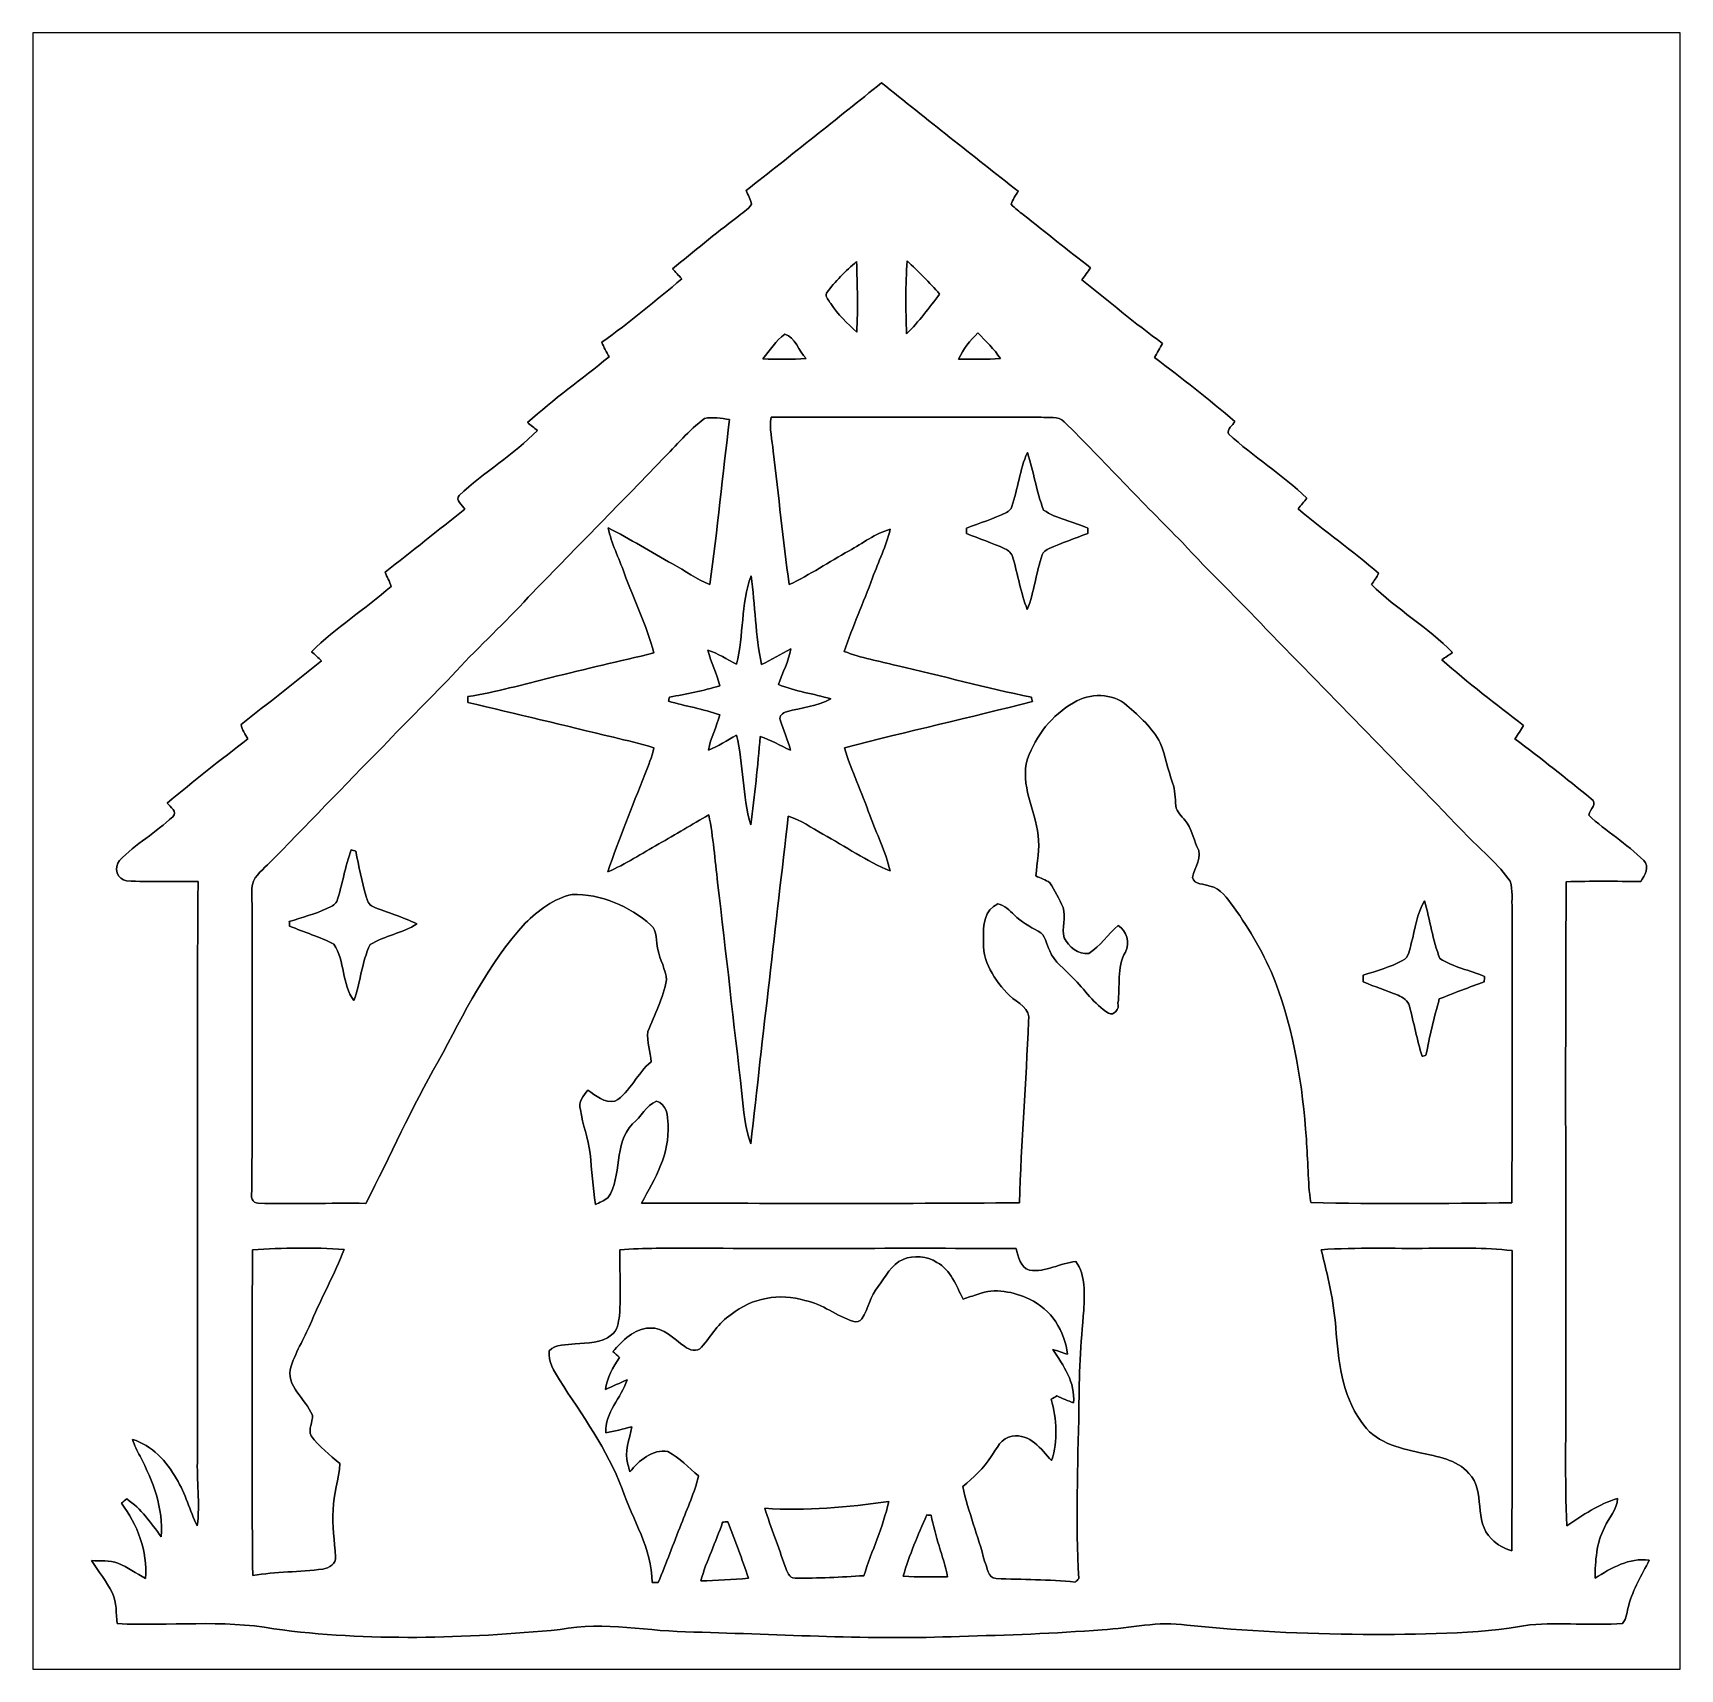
# Model space of a CAD drawing. Header units: centimetres. Extents: x -16.8 to 16.8, y -16.7 to 16.7.
import ezdxf

# ---------------------------------------------------------------- set-up
doc = ezdxf.new("R2010")
doc.units = ezdxf.units.CM
doc.header["$MEASUREMENT"] = 0
doc.layers.add('Layer 1', color=7, linetype='Continuous')

msp = doc.modelspace()

# ---------------------------------------------------------------- linework, layer by layer
at = {"layer": 'Layer 1', "color": 7}
for points, knots in [([(-16.77458, 16.66875), (-16.77458, 16.66875), (16.77458, 16.66875), (16.77458, 16.66875), (16.77458, 16.66875), (16.77458, 16.66875), (16.77458, -16.66875), (16.77458, -16.66875), (16.77458, -16.66875), (16.77458, -16.66875), (-16.77458, -16.66875), (-16.77458, -16.66875), (-16.77458, -16.66875), (-16.77458, -16.66875), (-16.77458, 16.66875), (-16.77458, 16.66875), (-16.77458, 16.66875), (-16.77458, 16.66875), (-16.77458, 16.66875), (-16.77458, 16.66875)], [0, 0, 0, 0, 0.16666667, 0.16666667, 0.16666667, 0.16666667, 0.33333333, 0.33333333, 0.33333333, 0.33333333, 0.5, 0.5, 0.5, 0.5, 0.66666667, 0.66666667, 0.66666667, 0.66666667, 1, 1, 1, 1]), ([(-2.24825, 13.46024), (-2.20874, 13.36781), (-2.15794, 13.2782), (-2.13819, 13.17837), (-2.13819, 13.17837), (-2.21051, 13.06371), (-2.33504, 12.99739), (-2.43487, 12.91061), (-2.43487, 12.91061), (-2.88255, 12.57476), (-3.31223, 12.21599), (-3.7465, 11.86321), (-3.7465, 11.86321), (-3.68547, 11.79336), (-3.62091, 11.72704), (-3.55847, 11.6586), (-3.55847, 11.6586), (-4.08693, 11.21128), (-4.62315, 10.77066), (-5.18654, 10.36708), (-5.18654, 10.36708), (-5.14562, 10.26407), (-5.09552, 10.16459), (-5.03978, 10.06863), (-5.03978, 10.06863), (-5.59364, 9.62307), (-6.16691, 9.20115), (-6.70313, 8.73372), (-6.70313, 8.73372), (-6.63504, 8.67904), (-6.56625, 8.62506), (-6.49746, 8.57074), (-6.49746, 8.57074), (-6.98288, 8.07791), (-7.58719, 7.71772), (-8.09061, 7.24464), (-8.09061, 7.24464), (-8.18797, 7.14798), (-8.02181, 7.04956), (-7.97983, 6.96172), (-7.97983, 6.96172), (-8.51817, 6.5338), (-9.06039, 6.10905), (-9.59838, 5.68219), (-9.59838, 5.68219), (-9.57051, 5.58059), (-9.50419, 5.49416), (-9.47949, 5.3915), (-9.47949, 5.3915), (-10.00478, 4.93113), (-10.60309, 4.5533), (-11.09945, 4.06012), (-11.09945, 4.06012), (-11.03101, 3.99944), (-10.96292, 3.93876), (-10.89695, 3.87562), (-10.89695, 3.87562), (-11.43494, 3.43288), (-11.98986, 3.01096), (-12.53384, 2.57634), (-12.53384, 2.57634), (-12.51832, 2.46803), (-12.44812, 2.37984), (-12.39908, 2.28494), (-12.39908, 2.28494), (-12.95047, 1.85526), (-13.50398, 1.42769), (-14.03738, 0.97578), (-14.03738, 0.97578), (-13.98376, 0.89253), (-13.81725, 0.80116), (-13.92731, 0.69885), (-13.92731, 0.69885), (-14.26563, 0.37465), (-14.68684, 0.14464), (-15.00964, -0.19544), (-15.00964, -0.19544), (-15.1384, -0.33091), (-15.0555, -0.58702), (-14.86676, -0.60889), (-14.86676, -0.60889), (-14.3824, -0.63641), (-13.89698, -0.61313), (-13.41226, -0.61948), (-13.41226, -0.61948), (-13.43766, -4.53425), (-13.41579, -8.44973), (-13.42355, -12.36486), (-13.42355, -12.36486), (-13.44083, -12.82735), (-13.36887, -13.29231), (-13.42813, -13.75339), (-13.42813, -13.75339), (-13.58053, -13.43766), (-13.66555, -13.09158), (-13.85358, -12.79243), (-13.85358, -12.79243), (-14.04832, -12.43718), (-14.35135, -12.11298), (-14.74682, -11.98845), (-14.74682, -11.98845), (-14.70872, -12.10839), (-14.65368, -12.22199), (-14.59371, -12.33241), (-14.59371, -12.33241), (-14.32948, -12.83547), (-14.11182, -13.39497), (-14.16368, -13.97388), (-14.16368, -13.97388), (-14.36829, -13.69095), (-14.57149, -13.39885), (-14.86535, -13.19953), (-14.86535, -13.19953), (-14.90133, -13.22846), (-14.93767, -13.25845), (-14.97401, -13.28843), (-14.97401, -13.28843), (-14.64169, -13.72658), (-14.44166, -14.26669), (-14.47906, -14.82196), (-14.47906, -14.82196), (-14.67168, -14.726), (-14.84313, -14.59018), (-15.04527, -14.51363), (-15.04527, -14.51363), (-15.2146, -14.4459), (-15.40263, -14.47059), (-15.58043, -14.4586), (-15.58043, -14.4586), (-15.44073, -14.67979), (-15.27598, -14.88511), (-15.15745, -15.1197), (-15.15745, -15.1197), (-15.06502, -15.31373), (-15.08407, -15.53492), (-15.05726, -15.74341), (-15.05726, -15.74341), (-13.99611, -15.79809), (-12.92084, -15.65522), (-11.86991, -15.84854), (-11.86991, -15.84854), (-9.9374, -16.10924), (-7.97595, -16.04574), (-6.0392, -15.86477), (-6.0392, -15.86477), (-5.13468, -15.68803), (-4.2231, -15.90851), (-3.31435, -15.91486), (-3.31435, -15.91486), (-1.51024, -15.96072), (0.29422, -16.07926), (2.09868, -16.00306), (2.09868, -16.00306), (3.06846, -15.97907), (4.03895, -15.94167), (5.00662, -15.86936), (5.00662, -15.86936), (5.57883, -15.8309), (6.15103, -15.68873), (6.72571, -15.77164), (6.72571, -15.77164), (7.9188, -15.90393), (9.11931, -15.94414), (10.31875, -15.96461), (10.31875, -15.96461), (11.45258, -15.9579), (12.59699, -15.97131), (13.71671, -15.76634), (13.71671, -15.76634), (14.345, -15.72084), (14.97612, -15.7794), (15.60512, -15.74341), (15.60512, -15.74341), (15.68838, -15.63687), (15.68838, -15.49224), (15.73107, -15.36806), (15.73107, -15.36806), (15.81326, -15.03892), (15.9953, -14.75034), (16.14876, -14.45189), (16.14876, -14.45189), (15.73989, -14.39122), (15.37229, -14.60712), (15.04386, -14.81843), (15.04386, -14.81843), (15.04809, -14.4653), (15.06784, -14.10194), (15.23506, -13.78232), (15.23506, -13.78232), (15.32043, -13.58441), (15.49188, -13.41861), (15.50317, -13.19424), (15.50317, -13.19424), (15.11864, -13.30043), (14.79479, -13.53326), (14.46953, -13.75304), (14.46953, -13.75304), (14.42156, -12.79701), (14.45577, -11.83957), (14.44625, -10.88319), (14.44625, -10.88319), (14.45366, -7.46407), (14.43108, -4.0446), (14.45754, -0.62548), (14.45754, -0.62548), (14.96377, -0.61242), (15.47036, -0.6163), (15.97731, -0.6223), (15.97731, -0.6223), (16.05104, -0.50094), (16.1611, -0.31609), (16.0341, -0.19438), (16.0341, -0.19438), (15.69297, 0.15275), (15.26364, 0.39546), (14.91439, 0.73307), (14.91439, 0.73307), (14.93767, 0.84631), (15.10736, 0.97014), (14.96554, 1.06327), (14.96554, 1.06327), (14.45613, 1.48131), (13.93649, 1.88771), (13.41226, 2.28741), (13.41226, 2.28741), (13.47082, 2.37666), (13.5315, 2.46415), (13.58794, 2.55446), (13.58794, 2.55446), (13.02561, 2.99261), (12.45552, 3.42336), (11.92212, 3.89643), (11.92212, 3.89643), (11.99515, 3.94617), (12.06923, 3.9945), (12.14261, 4.04424), (12.14261, 4.04424), (11.63602, 4.55542), (11.00384, 4.92689), (10.48702, 5.42784), (10.48702, 5.42784), (10.53959, 5.50228), (10.59815, 5.57424), (10.63484, 5.65856), (10.63484, 5.65856), (10.10356, 6.11364), (9.53417, 6.52357), (8.99477, 6.96877), (8.99477, 6.96877), (9.05404, 7.04356), (9.11472, 7.11659), (9.17469, 7.19067), (9.17469, 7.19067), (8.67904, 7.66904), (8.08355, 8.03134), (7.57872, 8.49806), (7.57872, 8.49806), (7.54697, 8.60143), (7.66022, 8.67339), (7.70925, 8.75101), (7.70925, 8.75101), (7.18044, 9.20538), (6.62693, 9.63119), (6.07272, 10.05381), (6.07272, 10.05381), (6.12493, 10.15047), (6.18067, 10.24502), (6.23358, 10.34168), (6.23358, 10.34168), (5.66984, 10.75337), (5.13856, 11.20669), (4.58964, 11.63708), (4.58964, 11.63708), (4.64996, 11.71928), (4.71276, 11.79971), (4.7692, 11.88544), (4.7692, 11.88544), (4.30389, 12.23186), (3.86292, 12.60969), (3.40113, 12.9607), (3.40113, 12.9607), (3.31646, 13.03161), (3.22192, 13.09299), (3.15348, 13.18048), (3.15348, 13.18048), (3.17853, 13.2775), (3.24203, 13.35652), (3.29671, 13.43836), (3.29671, 13.43836), (2.36608, 14.1732), (1.43404, 14.90627), (0.51223, 15.65169), (0.51223, 15.65169), (-0.40428, 14.9165), (-1.32221, 14.18308), (-2.24825, 13.46024)], [0, 0, 0, 0, 0.01333333, 0.01333333, 0.01333333, 0.01333333, 0.02666667, 0.02666667, 0.02666667, 0.02666667, 0.04, 0.04, 0.04, 0.04, 0.05333333, 0.05333333, 0.05333333, 0.05333333, 0.06666667, 0.06666667, 0.06666667, 0.06666667, 0.08, 0.08, 0.08, 0.08, 0.09333333, 0.09333333, 0.09333333, 0.09333333, 0.10666667, 0.10666667, 0.10666667, 0.10666667, 0.12, 0.12, 0.12, 0.12, 0.13333333, 0.13333333, 0.13333333, 0.13333333, 0.14666667, 0.14666667, 0.14666667, 0.14666667, 0.16, 0.16, 0.16, 0.16, 0.17333333, 0.17333333, 0.17333333, 0.17333333, 0.18666667, 0.18666667, 0.18666667, 0.18666667, 0.2, 0.2, 0.2, 0.2, 0.21333333, 0.21333333, 0.21333333, 0.21333333, 0.22666667, 0.22666667, 0.22666667, 0.22666667, 0.24, 0.24, 0.24, 0.24, 0.25333333, 0.25333333, 0.25333333, 0.25333333, 0.26666667, 0.26666667, 0.26666667, 0.26666667, 0.28, 0.28, 0.28, 0.28, 0.29333333, 0.29333333, 0.29333333, 0.29333333, 0.30666667, 0.30666667, 0.30666667, 0.30666667, 0.32, 0.32, 0.32, 0.32, 0.33333333, 0.33333333, 0.33333333, 0.33333333, 0.34666667, 0.34666667, 0.34666667, 0.34666667, 0.36, 0.36, 0.36, 0.36, 0.37333333, 0.37333333, 0.37333333, 0.37333333, 0.38666667, 0.38666667, 0.38666667, 0.38666667, 0.4, 0.4, 0.4, 0.4, 0.41333333, 0.41333333, 0.41333333, 0.41333333, 0.42666667, 0.42666667, 0.42666667, 0.42666667, 0.44, 0.44, 0.44, 0.44, 0.45333333, 0.45333333, 0.45333333, 0.45333333, 0.46666667, 0.46666667, 0.46666667, 0.46666667, 0.48, 0.48, 0.48, 0.48, 0.49333333, 0.49333333, 0.49333333, 0.49333333, 0.50666667, 0.50666667, 0.50666667, 0.50666667, 0.52, 0.52, 0.52, 0.52, 0.53333333, 0.53333333, 0.53333333, 0.53333333, 0.54666667, 0.54666667, 0.54666667, 0.54666667, 0.56, 0.56, 0.56, 0.56, 0.57333333, 0.57333333, 0.57333333, 0.57333333, 0.58666667, 0.58666667, 0.58666667, 0.58666667, 0.6, 0.6, 0.6, 0.6, 0.61333333, 0.61333333, 0.61333333, 0.61333333, 0.62666667, 0.62666667, 0.62666667, 0.62666667, 0.64, 0.64, 0.64, 0.64, 0.65333333, 0.65333333, 0.65333333, 0.65333333, 0.66666667, 0.66666667, 0.66666667, 0.66666667, 0.68, 0.68, 0.68, 0.68, 0.69333333, 0.69333333, 0.69333333, 0.69333333, 0.70666667, 0.70666667, 0.70666667, 0.70666667, 0.72, 0.72, 0.72, 0.72, 0.73333333, 0.73333333, 0.73333333, 0.73333333, 0.74666667, 0.74666667, 0.74666667, 0.74666667, 0.76, 0.76, 0.76, 0.76, 0.77333333, 0.77333333, 0.77333333, 0.77333333, 0.78666667, 0.78666667, 0.78666667, 0.78666667, 0.8, 0.8, 0.8, 0.8, 0.81333333, 0.81333333, 0.81333333, 0.81333333, 0.82666667, 0.82666667, 0.82666667, 0.82666667, 0.84, 0.84, 0.84, 0.84, 0.85333333, 0.85333333, 0.85333333, 0.85333333, 0.86666667, 0.86666667, 0.86666667, 0.86666667, 0.88, 0.88, 0.88, 0.88, 0.89333333, 0.89333333, 0.89333333, 0.89333333, 0.90666667, 0.90666667, 0.90666667, 0.90666667, 0.92, 0.92, 0.92, 0.92, 0.93333333, 0.93333333, 0.93333333, 0.93333333, 0.94666667, 0.94666667, 0.94666667, 0.94666667, 0.96, 0.96, 0.96, 0.96, 0.97333333, 0.97333333, 0.97333333, 0.97333333, 1, 1, 1, 1]), ([(-0.60784, 11.3665), (-0.43603, 11.60745), (-0.22578, 11.81982), (0, 12.00997), (0, 12.00997), (0.01976, 11.53089), (0.02858, 11.05076), (0.006, 10.57134), (0.006, 10.57134), (-0.19085, 10.74596), (-0.3743, 10.93752), (-0.52599, 11.15342), (-0.52599, 11.15342), (-0.56162, 11.21833), (-0.64311, 11.28501), (-0.60784, 11.3665)], [0, 0, 0, 0, 0.2, 0.2, 0.2, 0.2, 0.4, 0.4, 0.4, 0.4, 0.6, 0.6, 0.6, 0.6, 1, 1, 1, 1]), ([(1.03082, 12.02408), (1.25942, 11.80677), (1.48519, 11.58522), (1.69369, 11.3478), (1.69369, 11.3478), (1.47743, 11.07228), (1.27388, 10.78336), (1.02059, 10.53959), (1.02059, 10.53959), (0.99977, 11.03418), (0.99589, 11.53019), (1.03082, 12.02408)], [0, 0, 0, 0, 0.25, 0.25, 0.25, 0.25, 0.5, 0.5, 0.5, 0.5, 1, 1, 1, 1]), ([(-1.90747, 10.02771), (-1.76565, 10.19881), (-1.64536, 10.40024), (-1.45874, 10.52759), (-1.45874, 10.52759), (-1.24778, 10.4708), (-1.17228, 10.17976), (-1.02517, 10.03582), (-1.02517, 10.03582), (-1.31868, 10.01466), (-1.61396, 10.0136), (-1.90747, 10.02771)], [0, 0, 0, 0, 0.25, 0.25, 0.25, 0.25, 0.5, 0.5, 0.5, 0.5, 1, 1, 1, 1]), ([(2.08033, 10.02277), (2.16606, 10.2295), (2.31599, 10.4013), (2.47227, 10.55864), (2.47227, 10.55864), (2.63031, 10.38825), (2.80353, 10.2295), (2.93194, 10.03371), (2.93194, 10.03371), (2.64866, 10.00901), (2.36396, 10.02841), (2.08033, 10.02277)], [0, 0, 0, 0, 0.25, 0.25, 0.25, 0.25, 0.5, 0.5, 0.5, 0.5, 1, 1, 1, 1]), ([(-3.09774, 8.81274), (-2.93229, 8.84802), (-2.75343, 8.81803), (-2.58586, 8.78875), (-2.58586, 8.78875), (-2.72591, 7.66939), (-2.83139, 6.54544), (-2.98556, 5.42819), (-2.98556, 5.42819), (-3.25508, 5.53896), (-3.49356, 5.70936), (-3.74721, 5.84976), (-3.74721, 5.84976), (-4.18677, 6.08894), (-4.60798, 6.36094), (-5.05707, 6.58177), (-5.05707, 6.58177), (-4.99322, 6.26427), (-4.84011, 5.97429), (-4.73463, 5.6702), (-4.73463, 5.6702), (-4.53284, 5.12551), (-4.27673, 4.59846), (-4.12715, 4.03578), (-4.12715, 4.03578), (-4.82459, 3.8675), (-5.52485, 3.71052), (-6.22018, 3.53307), (-6.22018, 3.53307), (-6.78356, 3.39407), (-7.34378, 3.23638), (-7.9181, 3.14713), (-7.9181, 3.14713), (-7.9181, 3.10656), (-7.91774, 3.06529), (-7.91739, 3.02436), (-7.91739, 3.02436), (-6.92679, 2.79859), (-5.94043, 2.55482), (-4.95265, 2.31669), (-4.95265, 2.31669), (-4.67572, 2.25072), (-4.39596, 2.19216), (-4.12574, 2.10009), (-4.12574, 2.10009), (-4.17124, 1.91523), (-4.23933, 1.73743), (-4.30918, 1.56104), (-4.30918, 1.56104), (-4.572, 0.90346), (-4.83235, 0.24448), (-5.06765, -0.42333), (-5.06765, -0.42333), (-4.70006, -0.27481), (-4.37268, -0.04727), (-4.02802, 0.14499), (-4.02802, 0.14499), (-3.68512, 0.3362), (-3.34963, 0.5401), (-3.00955, 0.73625), (-3.00955, 0.73625), (-2.91465, 0.28222), (-2.8829, -0.18133), (-2.82857, -0.64135), (-2.82857, -0.64135), (-2.65748, -2.07398), (-2.5019, -3.50873), (-2.33327, -4.94171), (-2.33327, -4.94171), (-2.29482, -5.28602), (-2.28036, -5.64127), (-2.153, -5.96759), (-2.153, -5.96759), (-1.90676, -3.74156), (-1.645, -1.51659), (-1.391, 0.70873), (-1.391, 0.70873), (-1.13418, 0.63112), (-0.91369, 0.47413), (-0.68298, 0.34255), (-0.68298, 0.34255), (-0.22543, 0.0956), (0.20144, -0.2099), (0.68509, -0.40711), (0.68509, -0.40711), (0.59584, -0.0127), (0.40711, 0.3489), (0.27164, 0.72778), (0.27164, 0.72778), (0.1076, 1.18921), (-0.10478, 1.63301), (-0.24694, 2.1022), (-0.24694, 2.1022), (1.02658, 2.43522), (2.31246, 2.71886), (3.58704, 3.04659), (3.58704, 3.04659), (3.58069, 3.06917), (3.56764, 3.11432), (3.56129, 3.13725), (3.56129, 3.13725), (2.63772, 3.31153), (1.73461, 3.57858), (0.81633, 3.7779), (0.81633, 3.7779), (0.46002, 3.86962), (0.09349, 3.93136), (-0.24941, 4.06718), (-0.24941, 4.06718), (-0.08043, 4.57412), (0.14323, 5.06095), (0.32667, 5.56295), (0.32667, 5.56295), (0.44591, 5.89386), (0.60501, 6.21171), (0.68862, 6.55426), (0.68862, 6.55426), (0.37959, 6.47382), (0.12559, 6.26639), (-0.15099, 6.11576), (-0.15099, 6.11576), (-0.56021, 5.89174), (-0.94827, 5.62822), (-1.37019, 5.42749), (-1.37019, 5.42749), (-1.49825, 6.3313), (-1.58397, 7.24041), (-1.69757, 8.14599), (-1.69757, 8.14599), (-1.71732, 8.37636), (-1.77906, 8.60813), (-1.74061, 8.83955), (-1.74061, 8.83955), (0.09243, 8.83426), (1.92511, 8.83744), (3.75814, 8.83955), (3.75814, 8.83955), (3.91266, 8.8198), (4.10986, 8.87695), (4.23016, 8.74677), (4.23016, 8.74677), (5.04578, 7.93926), (5.82224, 7.09295), (6.63893, 6.2865), (6.63893, 6.2865), (7.18502, 5.68078), (7.78757, 5.12939), (8.33755, 4.52755), (8.33755, 4.52755), (9.72009, 3.12279), (11.0871, 1.70321), (12.46117, 0.29034), (12.46117, 0.29034), (12.74762, -0.00988), (13.07924, -0.2727), (13.31489, -0.61771), (13.31489, -0.61771), (13.37486, -0.79657), (13.33959, -0.99554), (13.35617, -1.18145), (13.35617, -1.18145), (13.34382, -3.17676), (13.36463, -5.17243), (13.34523, -7.16774), (13.34523, -7.16774), (11.98069, -7.18044), (10.61473, -7.19772), (9.25089, -7.16174), (9.25089, -7.16174), (9.19092, -6.73417), (9.19692, -6.30167), (9.16305, -5.87234), (9.16305, -5.87234), (9.09144, -4.78049), (8.91258, -3.68512), (8.52805, -2.65712), (8.52805, -2.65712), (8.31321, -2.11702), (8.01793, -1.61078), (7.68032, -1.13912), (7.68032, -1.13912), (7.54909, -0.97578), (7.42421, -0.75565), (7.19737, -0.71649), (7.19737, -0.71649), (7.09577, -0.66428), (6.87035, -0.69638), (6.84601, -0.53975), (6.84601, -0.53975), (6.87634, -0.33126), (7.06684, -0.12171), (6.9342, 0.08855), (6.9342, 0.08855), (6.85482, 0.26705), (6.82449, 0.47343), (6.6929, 0.62442), (6.6929, 0.62442), (6.62058, 0.71543), (6.51616, 0.79551), (6.50628, 0.9204), (6.50628, 0.9204), (6.48758, 1.07844), (6.49746, 1.24143), (6.43608, 1.39136), (6.43608, 1.39136), (6.34189, 1.65806), (6.29567, 1.94028), (6.18561, 2.20098), (6.18561, 2.20098), (6.03074, 2.51107), (5.76368, 2.74249), (5.50757, 2.96651), (5.50757, 2.96651), (5.21123, 3.22615), (4.74839, 3.22157), (4.42172, 3.02189), (4.42172, 3.02189), (3.98039, 2.77319), (3.65443, 2.34985), (3.48298, 1.87713), (3.48298, 1.87713), (3.32528, 1.34161), (3.63926, 0.84173), (3.69888, 0.31891), (3.69888, 0.31891), (3.74086, 0.04269), (3.67771, -0.23283), (3.65231, -0.50729), (3.65231, -0.50729), (3.74756, -0.55386), (3.85304, -0.58314), (3.93947, -0.64664), (3.93947, -0.64664), (4.03472, -0.81033), (4.13314, -0.97437), (4.20758, -1.14935), (4.20758, -1.14935), (4.26508, -1.3522), (4.18006, -1.56845), (4.22734, -1.7713), (4.22734, -1.7713), (4.32752, -1.94592), (4.51167, -2.11843), (4.73181, -2.08915), (4.73181, -2.08915), (4.96041, -1.93322), (5.12551, -1.70251), (5.32765, -1.51589), (5.32765, -1.51589), (5.50757, -1.63266), (5.57742, -1.86549), (5.47582, -2.05881), (5.47582, -2.05881), (5.29237, -2.37525), (5.37669, -2.75661), (5.32553, -3.10339), (5.32553, -3.10339), (5.36504, -3.2064), (5.23769, -3.37361), (5.13009, -3.30271), (5.13009, -3.30271), (4.83799, -3.11961), (4.64608, -2.82011), (4.40372, -2.58127), (4.40372, -2.58127), (4.24462, -2.40206), (4.02731, -2.26624), (3.93488, -2.03553), (3.93488, -2.03553), (3.86715, -1.89794), (3.85233, -1.71203), (3.7024, -1.63336), (3.7024, -1.63336), (3.52848, -1.54093), (3.35245, -1.44463), (3.2131, -1.30281), (3.2131, -1.30281), (3.11256, -1.21673), (3.01696, -1.09961), (2.87831, -1.07774), (2.87831, -1.07774), (2.6095, -1.18216), (2.57387, -1.53529), (2.58833, -1.78153), (2.58833, -1.78153), (2.54318, -2.23485), (2.81446, -2.64125), (3.11891, -2.94711), (3.11891, -2.94711), (3.27519, -3.09986), (3.56129, -3.20252), (3.50379, -3.47486), (3.50379, -3.47486), (3.45899, -4.70606), (3.34786, -5.93513), (3.32176, -7.16774), (3.32176, -7.16774), (0.75459, -7.18926), (-1.81293, -7.18079), (-4.38009, -7.17232), (-4.38009, -7.17232), (-4.09928, -6.68373), (-3.80436, -6.16021), (-3.83858, -5.57565), (-3.83858, -5.57565), (-3.84069, -5.40138), (-3.86327, -5.14562), (-4.07458, -5.10046), (-4.07458, -5.10046), (-4.29436, -5.18019), (-4.38221, -5.42819), (-4.5653, -5.56189), (-4.5653, -5.56189), (-4.95794, -5.97429), (-4.75721, -6.61741), (-5.06624, -7.06931), (-5.06624, -7.06931), (-5.14456, -7.12435), (-5.23099, -7.16527), (-5.31954, -7.19949), (-5.31954, -7.19949), (-5.36857, -6.85482), (-5.39397, -6.50734), (-5.42572, -6.16056), (-5.42572, -6.16056), (-5.45783, -5.85717), (-5.58306, -5.57424), (-5.62257, -5.27297), (-5.62257, -5.27297), (-5.67161, -5.11034), (-5.56084, -4.98651), (-5.47229, -4.87116), (-5.47229, -4.87116), (-5.31072, -4.97875), (-5.13045, -5.14914), (-4.9216, -5.09799), (-4.9216, -5.09799), (-4.59599, -4.91278), (-4.47287, -4.51979), (-4.18042, -4.29648), (-4.18042, -4.29648), (-4.19347, -4.08975), (-4.27743, -3.88867), (-4.2478, -3.68018), (-4.2478, -3.68018), (-4.11515, -3.33234), (-3.93629, -2.99579), (-3.86786, -2.62749), (-3.86786, -2.62749), (-3.88796, -2.41124), (-4.00121, -2.21544), (-4.04742, -2.00413), (-4.04742, -2.00413), (-4.09751, -1.83974), (-4.04283, -1.6316), (-4.18994, -1.51024), (-4.18994, -1.51024), (-4.62527, -1.12219), (-5.20241, -0.87207), (-5.79085, -0.88441), (-5.79085, -0.88441), (-6.16232, -0.96485), (-6.47982, -1.21214), (-6.74723, -1.47214), (-6.74723, -1.47214), (-7.50499, -2.29482), (-7.99359, -3.31117), (-8.51888, -4.28696), (-8.51888, -4.28696), (-9.06251, -5.22429), (-9.49396, -6.22053), (-9.99561, -7.18009), (-9.99561, -7.18009), (-10.72691, -7.1695), (-11.45893, -7.19596), (-12.18953, -7.17621), (-12.18953, -7.17621), (-12.30842, -7.18256), (-12.34722, -7.03016), (-12.31618, -6.93773), (-12.31618, -6.93773), (-12.30277, -4.8768), (-12.30842, -2.81552), (-12.31336, -0.75494), (-12.31336, -0.75494), (-12.30771, -0.54786), (-12.13132, -0.41275), (-11.99656, -0.28011), (-11.99656, -0.28011), (-11.20352, 0.5147), (-10.43623, 1.33421), (-9.64142, 2.12725), (-9.64142, 2.12725), (-9.16234, 2.65853), (-8.63459, 3.1429), (-8.14917, 3.66818), (-8.14917, 3.66818), (-7.67856, 4.185), (-7.15539, 4.65102), (-6.68761, 5.17031), (-6.68761, 5.17031), (-5.77815, 6.10694), (-4.86198, 7.03721), (-3.95499, 7.97631), (-3.95499, 7.97631), (-3.67206, 8.25712), (-3.4163, 8.57179), (-3.09774, 8.81274), (-3.09774, 8.81274), (-3.09774, 8.81274), (-3.09774, 8.81274), (-3.09774, 8.81274)], [0, 0, 0, 0, 0.00961538, 0.00961538, 0.00961538, 0.00961538, 0.01923077, 0.01923077, 0.01923077, 0.01923077, 0.02884615, 0.02884615, 0.02884615, 0.02884615, 0.03846154, 0.03846154, 0.03846154, 0.03846154, 0.04807692, 0.04807692, 0.04807692, 0.04807692, 0.05769231, 0.05769231, 0.05769231, 0.05769231, 0.06730769, 0.06730769, 0.06730769, 0.06730769, 0.07692308, 0.07692308, 0.07692308, 0.07692308, 0.08653846, 0.08653846, 0.08653846, 0.08653846, 0.09615385, 0.09615385, 0.09615385, 0.09615385, 0.10576923, 0.10576923, 0.10576923, 0.10576923, 0.11538462, 0.11538462, 0.11538462, 0.11538462, 0.125, 0.125, 0.125, 0.125, 0.13461538, 0.13461538, 0.13461538, 0.13461538, 0.14423077, 0.14423077, 0.14423077, 0.14423077, 0.15384615, 0.15384615, 0.15384615, 0.15384615, 0.16346154, 0.16346154, 0.16346154, 0.16346154, 0.17307692, 0.17307692, 0.17307692, 0.17307692, 0.18269231, 0.18269231, 0.18269231, 0.18269231, 0.19230769, 0.19230769, 0.19230769, 0.19230769, 0.20192308, 0.20192308, 0.20192308, 0.20192308, 0.21153846, 0.21153846, 0.21153846, 0.21153846, 0.22115385, 0.22115385, 0.22115385, 0.22115385, 0.23076923, 0.23076923, 0.23076923, 0.23076923, 0.24038462, 0.24038462, 0.24038462, 0.24038462, 0.25, 0.25, 0.25, 0.25, 0.25961538, 0.25961538, 0.25961538, 0.25961538, 0.26923077, 0.26923077, 0.26923077, 0.26923077, 0.27884615, 0.27884615, 0.27884615, 0.27884615, 0.28846154, 0.28846154, 0.28846154, 0.28846154, 0.29807692, 0.29807692, 0.29807692, 0.29807692, 0.30769231, 0.30769231, 0.30769231, 0.30769231, 0.31730769, 0.31730769, 0.31730769, 0.31730769, 0.32692308, 0.32692308, 0.32692308, 0.32692308, 0.33653846, 0.33653846, 0.33653846, 0.33653846, 0.34615385, 0.34615385, 0.34615385, 0.34615385, 0.35576923, 0.35576923, 0.35576923, 0.35576923, 0.36538462, 0.36538462, 0.36538462, 0.36538462, 0.375, 0.375, 0.375, 0.375, 0.38461538, 0.38461538, 0.38461538, 0.38461538, 0.39423077, 0.39423077, 0.39423077, 0.39423077, 0.40384615, 0.40384615, 0.40384615, 0.40384615, 0.41346154, 0.41346154, 0.41346154, 0.41346154, 0.42307692, 0.42307692, 0.42307692, 0.42307692, 0.43269231, 0.43269231, 0.43269231, 0.43269231, 0.44230769, 0.44230769, 0.44230769, 0.44230769, 0.45192308, 0.45192308, 0.45192308, 0.45192308, 0.46153846, 0.46153846, 0.46153846, 0.46153846, 0.47115385, 0.47115385, 0.47115385, 0.47115385, 0.48076923, 0.48076923, 0.48076923, 0.48076923, 0.49038462, 0.49038462, 0.49038462, 0.49038462, 0.5, 0.5, 0.5, 0.5, 0.50961538, 0.50961538, 0.50961538, 0.50961538, 0.51923077, 0.51923077, 0.51923077, 0.51923077, 0.52884615, 0.52884615, 0.52884615, 0.52884615, 0.53846154, 0.53846154, 0.53846154, 0.53846154, 0.54807692, 0.54807692, 0.54807692, 0.54807692, 0.55769231, 0.55769231, 0.55769231, 0.55769231, 0.56730769, 0.56730769, 0.56730769, 0.56730769, 0.57692308, 0.57692308, 0.57692308, 0.57692308, 0.58653846, 0.58653846, 0.58653846, 0.58653846, 0.59615385, 0.59615385, 0.59615385, 0.59615385, 0.60576923, 0.60576923, 0.60576923, 0.60576923, 0.61538462, 0.61538462, 0.61538462, 0.61538462, 0.625, 0.625, 0.625, 0.625, 0.63461538, 0.63461538, 0.63461538, 0.63461538, 0.64423077, 0.64423077, 0.64423077, 0.64423077, 0.65384615, 0.65384615, 0.65384615, 0.65384615, 0.66346154, 0.66346154, 0.66346154, 0.66346154, 0.67307692, 0.67307692, 0.67307692, 0.67307692, 0.68269231, 0.68269231, 0.68269231, 0.68269231, 0.69230769, 0.69230769, 0.69230769, 0.69230769, 0.70192308, 0.70192308, 0.70192308, 0.70192308, 0.71153846, 0.71153846, 0.71153846, 0.71153846, 0.72115385, 0.72115385, 0.72115385, 0.72115385, 0.73076923, 0.73076923, 0.73076923, 0.73076923, 0.74038462, 0.74038462, 0.74038462, 0.74038462, 0.75, 0.75, 0.75, 0.75, 0.75961538, 0.75961538, 0.75961538, 0.75961538, 0.76923077, 0.76923077, 0.76923077, 0.76923077, 0.77884615, 0.77884615, 0.77884615, 0.77884615, 0.78846154, 0.78846154, 0.78846154, 0.78846154, 0.79807692, 0.79807692, 0.79807692, 0.79807692, 0.80769231, 0.80769231, 0.80769231, 0.80769231, 0.81730769, 0.81730769, 0.81730769, 0.81730769, 0.82692308, 0.82692308, 0.82692308, 0.82692308, 0.83653846, 0.83653846, 0.83653846, 0.83653846, 0.84615385, 0.84615385, 0.84615385, 0.84615385, 0.85576923, 0.85576923, 0.85576923, 0.85576923, 0.86538462, 0.86538462, 0.86538462, 0.86538462, 0.875, 0.875, 0.875, 0.875, 0.88461538, 0.88461538, 0.88461538, 0.88461538, 0.89423077, 0.89423077, 0.89423077, 0.89423077, 0.90384615, 0.90384615, 0.90384615, 0.90384615, 0.91346154, 0.91346154, 0.91346154, 0.91346154, 0.92307692, 0.92307692, 0.92307692, 0.92307692, 0.93269231, 0.93269231, 0.93269231, 0.93269231, 0.94230769, 0.94230769, 0.94230769, 0.94230769, 0.95192308, 0.95192308, 0.95192308, 0.95192308, 0.96153846, 0.96153846, 0.96153846, 0.96153846, 0.97115385, 0.97115385, 0.97115385, 0.97115385, 0.98076923, 0.98076923, 0.98076923, 0.98076923, 1, 1, 1, 1]), ([(3.4798, 8.12059), (3.32705, 7.76887), (3.28754, 7.38187), (3.16512, 7.02028), (3.16512, 7.02028), (3.14748, 6.9656), (3.10233, 6.92468), (3.05294, 6.89857), (3.05294, 6.89857), (2.79329, 6.76557), (2.51248, 6.68267), (2.24049, 6.58072), (2.24049, 6.58072), (2.24014, 6.55285), (2.23979, 6.49711), (2.23943, 6.46959), (2.23943, 6.46959), (2.49908, 6.36164), (2.76648, 6.27415), (3.02401, 6.16021), (3.02401, 6.16021), (3.10127, 6.12563), (3.16512, 6.06072), (3.18629, 5.97676), (3.18629, 5.97676), (3.28577, 5.62645), (3.34574, 5.26521), (3.47733, 4.92372), (3.47733, 4.92372), (3.62409, 5.27967), (3.65689, 5.6702), (3.78143, 6.03321), (3.78143, 6.03321), (3.8033, 6.09812), (3.86539, 6.13657), (3.92501, 6.16267), (3.92501, 6.16267), (4.18253, 6.27486), (4.44782, 6.36905), (4.70994, 6.471), (4.70994, 6.471), (4.70958, 6.49852), (4.70958, 6.55355), (4.70958, 6.58107), (4.70958, 6.58107), (4.41396, 6.70772), (4.07882, 6.76839), (3.81, 6.94761), (3.81, 6.94761), (3.66007, 7.32578), (3.61209, 7.73571), (3.4798, 8.12059), (3.4798, 8.12059), (3.4798, 8.12059), (3.4798, 8.12059), (3.4798, 8.12059)], [0, 0, 0, 0, 0.06666667, 0.06666667, 0.06666667, 0.06666667, 0.13333333, 0.13333333, 0.13333333, 0.13333333, 0.2, 0.2, 0.2, 0.2, 0.26666667, 0.26666667, 0.26666667, 0.26666667, 0.33333333, 0.33333333, 0.33333333, 0.33333333, 0.4, 0.4, 0.4, 0.4, 0.46666667, 0.46666667, 0.46666667, 0.46666667, 0.53333333, 0.53333333, 0.53333333, 0.53333333, 0.6, 0.6, 0.6, 0.6, 0.66666667, 0.66666667, 0.66666667, 0.66666667, 0.73333333, 0.73333333, 0.73333333, 0.73333333, 0.8, 0.8, 0.8, 0.8, 0.86666667, 0.86666667, 0.86666667, 0.86666667, 1, 1, 1, 1]), ([(-2.44193, 3.80683), (-2.29235, 4.39843), (-2.36044, 5.03026), (-2.14806, 5.60705), (-2.14806, 5.60705), (-2.05952, 5.00768), (-2.06446, 4.3942), (-1.93604, 3.80083), (-1.93604, 3.80083), (-1.72685, 3.88796), (-1.54164, 4.02131), (-1.33844, 4.12044), (-1.33844, 4.12044), (-1.37654, 3.86433), (-1.50954, 3.63749), (-1.58926, 3.39407), (-1.58926, 3.39407), (-1.24778, 3.25085), (-0.87771, 3.20252), (-0.52352, 3.10198), (-0.52352, 3.10198), (-0.79904, 2.94252), (-1.12748, 2.927), (-1.42593, 2.83492), (-1.42593, 2.83492), (-1.49578, 2.81481), (-1.58503, 2.75449), (-1.55363, 2.67088), (-1.55363, 2.67088), (-1.4926, 2.46274), (-1.39206, 2.2673), (-1.34761, 2.05352), (-1.34761, 2.05352), (-1.55116, 2.14877), (-1.7466, 2.26095), (-1.95968, 2.33362), (-1.95968, 2.33362), (-2.00978, 1.73179), (-2.07539, 1.13065), (-2.15512, 0.53234), (-2.15512, 0.53234), (-2.3308, 1.12889), (-2.29235, 1.76142), (-2.44722, 2.36114), (-2.44722, 2.36114), (-2.63701, 2.25989), (-2.81234, 2.12901), (-3.0166, 2.05599), (-3.0166, 2.05599), (-2.97462, 2.30576), (-2.84727, 2.52942), (-2.78659, 2.77389), (-2.78659, 2.77389), (-3.12632, 2.89666), (-3.4858, 2.94993), (-3.83081, 3.05435), (-3.83081, 3.05435), (-3.82517, 3.07375), (-3.81388, 3.11326), (-3.80788, 3.13267), (-3.80788, 3.13267), (-3.46639, 3.20393), (-3.12067, 3.26214), (-2.78659, 3.36621), (-2.78659, 3.36621), (-2.84515, 3.61633), (-2.96721, 3.84563), (-3.03001, 4.09434), (-3.03001, 4.09434), (-2.82046, 4.02766), (-2.63772, 3.90313), (-2.44193, 3.80683)], [0, 0, 0, 0, 0.05263158, 0.05263158, 0.05263158, 0.05263158, 0.10526316, 0.10526316, 0.10526316, 0.10526316, 0.15789474, 0.15789474, 0.15789474, 0.15789474, 0.21052632, 0.21052632, 0.21052632, 0.21052632, 0.26315789, 0.26315789, 0.26315789, 0.26315789, 0.31578947, 0.31578947, 0.31578947, 0.31578947, 0.36842105, 0.36842105, 0.36842105, 0.36842105, 0.42105263, 0.42105263, 0.42105263, 0.42105263, 0.47368421, 0.47368421, 0.47368421, 0.47368421, 0.52631579, 0.52631579, 0.52631579, 0.52631579, 0.57894737, 0.57894737, 0.57894737, 0.57894737, 0.63157895, 0.63157895, 0.63157895, 0.63157895, 0.68421053, 0.68421053, 0.68421053, 0.68421053, 0.73684211, 0.73684211, 0.73684211, 0.73684211, 0.78947368, 0.78947368, 0.78947368, 0.78947368, 0.84210526, 0.84210526, 0.84210526, 0.84210526, 0.89473684, 0.89473684, 0.89473684, 0.89473684, 1, 1, 1, 1]), ([(-10.29053, 0.0254), (-10.41788, -0.31679), (-10.46833, -0.68192), (-10.5851, -1.02729), (-10.5851, -1.02729), (-10.62602, -1.10419), (-10.7121, -1.13912), (-10.78689, -1.17475), (-10.78689, -1.17475), (-11.03489, -1.28235), (-11.29559, -1.35714), (-11.55312, -1.43757), (-11.55312, -1.43757), (-11.55206, -1.4605), (-11.5503, -1.50601), (-11.54924, -1.52894), (-11.54924, -1.52894), (-11.24973, -1.657), (-10.93329, -1.7466), (-10.64472, -1.89865), (-10.64472, -1.89865), (-10.41682, -2.24543), (-10.4842, -2.71039), (-10.23867, -3.04835), (-10.23867, -3.04835), (-10.10179, -2.67617), (-10.07851, -2.26589), (-9.90882, -1.90641), (-9.90882, -1.90641), (-9.60579, -1.73108), (-9.24983, -1.67146), (-8.95244, -1.48519), (-8.95244, -1.48519), (-9.24172, -1.34091), (-9.5571, -1.26083), (-9.85238, -1.13171), (-9.85238, -1.13171), (-9.9381, -1.0989), (-9.96315, -1.00189), (-9.99031, -0.92428), (-9.99031, -0.92428), (-10.07392, -0.62018), (-10.13919, -0.31115), (-10.20057, -0.00212), (-10.20057, -0.00212), (-10.22315, 0.00459), (-10.2683, 0.01834), (-10.29053, 0.0254), (-10.29053, 0.0254), (-10.29053, 0.0254), (-10.29053, 0.0254), (-10.29053, 0.0254)], [0, 0, 0, 0, 0.07142857, 0.07142857, 0.07142857, 0.07142857, 0.14285714, 0.14285714, 0.14285714, 0.14285714, 0.21428571, 0.21428571, 0.21428571, 0.21428571, 0.28571429, 0.28571429, 0.28571429, 0.28571429, 0.35714286, 0.35714286, 0.35714286, 0.35714286, 0.42857143, 0.42857143, 0.42857143, 0.42857143, 0.5, 0.5, 0.5, 0.5, 0.57142857, 0.57142857, 0.57142857, 0.57142857, 0.64285714, 0.64285714, 0.64285714, 0.64285714, 0.71428571, 0.71428571, 0.71428571, 0.71428571, 0.78571429, 0.78571429, 0.78571429, 0.78571429, 0.85714286, 0.85714286, 0.85714286, 0.85714286, 1, 1, 1, 1]), ([(11.29982, -1.87713), (11.26384, -2.00272), (11.26031, -2.16923), (11.12414, -2.23203), (11.12414, -2.23203), (10.87191, -2.36643), (10.59356, -2.44404), (10.32263, -2.53012), (10.32263, -2.53012), (10.32016, -2.57563), (10.3184, -2.62114), (10.31699, -2.667), (10.31699, -2.667), (10.55229, -2.76472), (10.79394, -2.84339), (11.0296, -2.94005), (11.0296, -2.94005), (11.13014, -2.98203), (11.23632, -3.04694), (11.26067, -3.16195), (11.26067, -3.16195), (11.35345, -3.50097), (11.41906, -3.84669), (11.51996, -4.18359), (11.51996, -4.18359), (11.54007, -4.17795), (11.57958, -4.16666), (11.59969, -4.16101), (11.59969, -4.16101), (11.67377, -3.77508), (11.76337, -3.39231), (11.87132, -3.01449), (11.87132, -3.01449), (12.17401, -2.89101), (12.48057, -2.77707), (12.78784, -2.66418), (12.78784, -2.66418), (12.78784, -2.63737), (12.78819, -2.58304), (12.78819, -2.55588), (12.78819, -2.55588), (12.4901, -2.4317), (12.1606, -2.36361), (11.88473, -2.19287), (11.88473, -2.19287), (11.73092, -1.81716), (11.68506, -1.40582), (11.57146, -1.01706), (11.57146, -1.01706), (11.40566, -1.27423), (11.38449, -1.58997), (11.29982, -1.87713)], [0, 0, 0, 0, 0.07142857, 0.07142857, 0.07142857, 0.07142857, 0.14285714, 0.14285714, 0.14285714, 0.14285714, 0.21428571, 0.21428571, 0.21428571, 0.21428571, 0.28571429, 0.28571429, 0.28571429, 0.28571429, 0.35714286, 0.35714286, 0.35714286, 0.35714286, 0.42857143, 0.42857143, 0.42857143, 0.42857143, 0.5, 0.5, 0.5, 0.5, 0.57142857, 0.57142857, 0.57142857, 0.57142857, 0.64285714, 0.64285714, 0.64285714, 0.64285714, 0.71428571, 0.71428571, 0.71428571, 0.71428571, 0.78571429, 0.78571429, 0.78571429, 0.78571429, 0.85714286, 0.85714286, 0.85714286, 0.85714286, 1, 1, 1, 1]), ([(-12.30454, -8.12482), (-11.68329, -8.08919), (-11.05711, -8.06979), (-10.43623, -8.11989), (-10.43623, -8.11989), (-10.62814, -8.61766), (-10.8899, -9.08509), (-11.09663, -9.57651), (-11.09663, -9.57651), (-11.22504, -9.88801), (-11.40954, -10.17588), (-11.51502, -10.49655), (-11.51502, -10.49655), (-11.64378, -10.90154), (-11.21445, -11.15942), (-11.08357, -11.49632), (-11.08357, -11.49632), (-11.06981, -11.63673), (-11.17988, -11.78031), (-11.10509, -11.91542), (-11.10509, -11.91542), (-10.95163, -12.14296), (-10.7248, -12.30418), (-10.52089, -12.48304), (-10.52089, -12.48304), (-10.54312, -12.80054), (-10.65318, -13.10499), (-10.662, -13.42425), (-10.662, -13.42425), (-10.68246, -13.74352), (-10.63025, -14.06102), (-10.6105, -14.37922), (-10.6105, -14.37922), (-10.5858, -14.52633), (-10.74843, -14.611), (-10.87049, -14.63181), (-10.87049, -14.63181), (-11.34463, -14.69319), (-11.82511, -14.68296), (-12.29783, -14.76057), (-12.29783, -14.76057), (-12.32182, -12.54901), (-12.30701, -10.33639), (-12.30454, -8.12482)], [0, 0, 0, 0, 0.08333333, 0.08333333, 0.08333333, 0.08333333, 0.16666667, 0.16666667, 0.16666667, 0.16666667, 0.25, 0.25, 0.25, 0.25, 0.33333333, 0.33333333, 0.33333333, 0.33333333, 0.41666667, 0.41666667, 0.41666667, 0.41666667, 0.5, 0.5, 0.5, 0.5, 0.58333333, 0.58333333, 0.58333333, 0.58333333, 0.66666667, 0.66666667, 0.66666667, 0.66666667, 0.75, 0.75, 0.75, 0.75, 0.83333333, 0.83333333, 0.83333333, 0.83333333, 1, 1, 1, 1]), ([(-4.82106, -8.12447), (-4.32611, -8.08778), (-3.82976, -8.09484), (-3.33375, -8.09484), (-3.33375, -8.09484), (-1.13841, -8.09907), (1.05728, -8.09307), (3.25261, -8.09766), (3.25261, -8.09766), (3.2953, -8.25959), (3.33128, -8.4896), (3.52425, -8.54181), (3.52425, -8.54181), (3.85127, -8.58767), (4.14972, -8.39717), (4.46934, -8.36154), (4.46934, -8.36154), (4.67184, -8.64905), (4.64573, -9.02018), (4.62986, -9.35496), (4.62986, -9.35496), (4.56636, -10.027), (4.52967, -10.70187), (4.53178, -11.37708), (4.53178, -11.37708), (4.50709, -12.52608), (4.46017, -13.6779), (4.52861, -14.82654), (4.52861, -14.82654), (4.50356, -14.84947), (4.47922, -14.87241), (4.45488, -14.89639), (4.45488, -14.89639), (3.91936, -14.83854), (3.37961, -14.84771), (2.84268, -14.82478), (2.84268, -14.82478), (2.66735, -14.81349), (2.66912, -14.58807), (2.60738, -14.46989), (2.60738, -14.46989), (2.48214, -13.95624), (2.27154, -13.46659), (2.165, -12.94871), (2.165, -12.94871), (2.3809, -12.76879), (2.59327, -12.58006), (2.74144, -12.3384), (2.74144, -12.3384), (2.85503, -12.18142), (2.94993, -11.94788), (3.17112, -11.92459), (3.17112, -11.92459), (3.52919, -11.86392), (3.76449, -12.18706), (3.97334, -12.41954), (3.97334, -12.41954), (4.10704, -12.01067), (4.08058, -11.57922), (3.96381, -11.17177), (3.96381, -11.17177), (4.00332, -11.14813), (4.04283, -11.1252), (4.0827, -11.10227), (4.0827, -11.10227), (4.19417, -11.15342), (4.3053, -11.20599), (4.42242, -11.24373), (4.42242, -11.24373), (4.45629, -10.82851), (4.21816, -10.4835), (4.0005, -10.15682), (4.0005, -10.15682), (4.10069, -10.18681), (4.19876, -10.22244), (4.29824, -10.25525), (4.29824, -10.25525), (4.24956, -9.78323), (3.95993, -9.33732), (3.52707, -9.13236), (3.52707, -9.13236), (3.20393, -8.98313), (2.81869, -8.89635), (2.47544, -9.03217), (2.47544, -9.03217), (2.37243, -9.06251), (2.27189, -9.09743), (2.16994, -9.12989), (2.16994, -9.12989), (2.03271, -8.85931), (1.91805, -8.53652), (1.63759, -8.38271), (1.63759, -8.38271), (1.43757, -8.25535), (1.16593, -8.22889), (0.94756, -8.32097), (0.94756, -8.32097), (0.70273, -8.42716), (0.59443, -8.67586), (0.43886, -8.87307), (0.43886, -8.87307), (0.27869, -9.06498), (0.25012, -9.32815), (0.1083, -9.53135), (0.1083, -9.53135), (0.07197, -9.58321), (0.00353, -9.61072), (-0.0568, -9.58603), (-0.0568, -9.58603), (-0.40464, -9.48196), (-0.68827, -9.22655), (-1.04951, -9.15846), (-1.04951, -9.15846), (-1.55857, -9.00218), (-2.13924, -9.1059), (-2.55376, -9.44245), (-2.55376, -9.44245), (-2.81376, -9.60861), (-2.95875, -9.88413), (-3.1563, -10.10991), (-3.1563, -10.10991), (-3.24803, -10.21927), (-3.40219, -10.16776), (-3.49991, -10.09615), (-3.49991, -10.09615), (-3.72286, -9.94551), (-3.9176, -9.69574), (-4.21711, -9.72256), (-4.21711, -9.72256), (-4.52896, -9.72538), (-4.76603, -9.98326), (-4.96147, -10.19563), (-4.96147, -10.19563), (-4.91737, -10.23691), (-4.87327, -10.27889), (-4.82882, -10.32051), (-4.82882, -10.32051), (-4.96041, -10.51913), (-5.08318, -10.73044), (-5.11316, -10.97174), (-5.11316, -10.97174), (-4.96429, -10.9093), (-4.81965, -10.83698), (-4.67043, -10.7756), (-4.67043, -10.7756), (-4.79566, -11.1446), (-5.11916, -11.43741), (-5.10893, -11.85369), (-5.10893, -11.85369), (-4.92901, -11.82723), (-4.75439, -11.77502), (-4.57729, -11.73409), (-4.57729, -11.73409), (-4.61045, -11.98809), (-4.74663, -12.23998), (-4.65526, -12.49751), (-4.65526, -12.49751), (-4.64467, -12.54901), (-4.62986, -12.59981), (-4.61469, -12.65096), (-4.61469, -12.65096), (-4.42913, -12.42095), (-4.16066, -12.17859), (-3.83963, -12.23821), (-3.83963, -12.23821), (-3.60645, -12.36451), (-3.42053, -12.56347), (-3.21628, -12.7314), (-3.21628, -12.7314), (-3.29565, -13.07253), (-3.44699, -13.39039), (-3.57011, -13.71706), (-3.57011, -13.71706), (-3.73027, -14.11146), (-3.87491, -14.51187), (-4.03754, -14.90521), (-4.03754, -14.90521), (-4.07988, -14.90416), (-4.12221, -14.90345), (-4.16419, -14.9031), (-4.16419, -14.9031), (-4.16419, -14.21059), (-4.56036, -13.62886), (-4.77591, -12.99598), (-4.77591, -12.99598), (-5.06942, -12.18777), (-5.59188, -11.49526), (-6.05084, -10.77771), (-6.05084, -10.77771), (-6.15844, -10.60203), (-6.28227, -10.40059), (-6.25687, -10.18646), (-6.25687, -10.18646), (-6.13163, -10.03512), (-5.90374, -10.07428), (-5.73088, -10.0397), (-5.73088, -10.0397), (-5.4804, -10.01571), (-5.19606, -10.03759), (-4.99286, -9.85943), (-4.99286, -9.85943), (-4.86022, -9.78041), (-4.85352, -9.60226), (-4.82812, -9.46856), (-4.82812, -9.46856), (-4.79249, -9.02088), (-4.82494, -8.5725), (-4.82106, -8.12447)], [0, 0, 0, 0, 0.01886792, 0.01886792, 0.01886792, 0.01886792, 0.03773585, 0.03773585, 0.03773585, 0.03773585, 0.05660377, 0.05660377, 0.05660377, 0.05660377, 0.0754717, 0.0754717, 0.0754717, 0.0754717, 0.09433962, 0.09433962, 0.09433962, 0.09433962, 0.11320755, 0.11320755, 0.11320755, 0.11320755, 0.13207547, 0.13207547, 0.13207547, 0.13207547, 0.1509434, 0.1509434, 0.1509434, 0.1509434, 0.16981132, 0.16981132, 0.16981132, 0.16981132, 0.18867925, 0.18867925, 0.18867925, 0.18867925, 0.20754717, 0.20754717, 0.20754717, 0.20754717, 0.22641509, 0.22641509, 0.22641509, 0.22641509, 0.24528302, 0.24528302, 0.24528302, 0.24528302, 0.26415094, 0.26415094, 0.26415094, 0.26415094, 0.28301887, 0.28301887, 0.28301887, 0.28301887, 0.30188679, 0.30188679, 0.30188679, 0.30188679, 0.32075472, 0.32075472, 0.32075472, 0.32075472, 0.33962264, 0.33962264, 0.33962264, 0.33962264, 0.35849057, 0.35849057, 0.35849057, 0.35849057, 0.37735849, 0.37735849, 0.37735849, 0.37735849, 0.39622642, 0.39622642, 0.39622642, 0.39622642, 0.41509434, 0.41509434, 0.41509434, 0.41509434, 0.43396226, 0.43396226, 0.43396226, 0.43396226, 0.45283019, 0.45283019, 0.45283019, 0.45283019, 0.47169811, 0.47169811, 0.47169811, 0.47169811, 0.49056604, 0.49056604, 0.49056604, 0.49056604, 0.50943396, 0.50943396, 0.50943396, 0.50943396, 0.52830189, 0.52830189, 0.52830189, 0.52830189, 0.54716981, 0.54716981, 0.54716981, 0.54716981, 0.56603774, 0.56603774, 0.56603774, 0.56603774, 0.58490566, 0.58490566, 0.58490566, 0.58490566, 0.60377358, 0.60377358, 0.60377358, 0.60377358, 0.62264151, 0.62264151, 0.62264151, 0.62264151, 0.64150943, 0.64150943, 0.64150943, 0.64150943, 0.66037736, 0.66037736, 0.66037736, 0.66037736, 0.67924528, 0.67924528, 0.67924528, 0.67924528, 0.69811321, 0.69811321, 0.69811321, 0.69811321, 0.71698113, 0.71698113, 0.71698113, 0.71698113, 0.73584906, 0.73584906, 0.73584906, 0.73584906, 0.75471698, 0.75471698, 0.75471698, 0.75471698, 0.77358491, 0.77358491, 0.77358491, 0.77358491, 0.79245283, 0.79245283, 0.79245283, 0.79245283, 0.81132075, 0.81132075, 0.81132075, 0.81132075, 0.83018868, 0.83018868, 0.83018868, 0.83018868, 0.8490566, 0.8490566, 0.8490566, 0.8490566, 0.86792453, 0.86792453, 0.86792453, 0.86792453, 0.88679245, 0.88679245, 0.88679245, 0.88679245, 0.90566038, 0.90566038, 0.90566038, 0.90566038, 0.9245283, 0.9245283, 0.9245283, 0.9245283, 0.94339623, 0.94339623, 0.94339623, 0.94339623, 0.96226415, 0.96226415, 0.96226415, 0.96226415, 1, 1, 1, 1]), ([(9.46326, -8.12412), (10.19422, -8.07438), (10.92729, -8.10331), (11.65931, -8.09519), (11.65931, -8.09519), (12.2241, -8.09907), (12.79243, -8.06944), (13.35476, -8.14317), (13.35476, -8.14317), (13.34664, -10.18222), (13.36075, -12.22128), (13.34735, -14.26069), (13.34735, -14.26069), (13.19318, -14.21306), (13.04537, -14.13722), (12.93636, -14.01621), (12.93636, -14.01621), (12.55466, -13.66202), (12.82665, -13.04819), (12.47175, -12.68166), (12.47175, -12.68166), (12.22869, -12.39061), (11.82723, -12.34228), (11.48256, -12.26114), (11.48256, -12.26114), (11.03665, -12.16237), (10.53465, -12.04701), (10.28241, -11.62438), (10.28241, -11.62438), (9.87848, -11.07581), (9.82239, -10.37308), (9.76066, -9.71762), (9.76066, -9.71762), (9.72644, -9.17575), (9.60049, -8.64729), (9.46326, -8.12412)], [0, 0, 0, 0, 0.1, 0.1, 0.1, 0.1, 0.2, 0.2, 0.2, 0.2, 0.3, 0.3, 0.3, 0.3, 0.4, 0.4, 0.4, 0.4, 0.5, 0.5, 0.5, 0.5, 0.6, 0.6, 0.6, 0.6, 0.7, 0.7, 0.7, 0.7, 0.8, 0.8, 0.8, 0.8, 1, 1, 1, 1]), ([(-1.86866, -13.39039), (-1.02482, -13.4553), (-0.18062, -13.3664), (0.65581, -13.25774), (0.65581, -13.25774), (0.54187, -13.77703), (0.30903, -14.26034), (0.15134, -14.76657), (0.15134, -14.76657), (-0.31503, -14.79832), (-0.78317, -14.81772), (-1.25024, -14.81949), (-1.25024, -14.81949), (-1.37795, -14.8142), (-1.41464, -14.67344), (-1.45486, -14.57678), (-1.45486, -14.57678), (-1.5875, -14.1792), (-1.74449, -13.79079), (-1.86866, -13.39039)], [0, 0, 0, 0, 0.16666667, 0.16666667, 0.16666667, 0.16666667, 0.33333333, 0.33333333, 0.33333333, 0.33333333, 0.5, 0.5, 0.5, 0.5, 0.66666667, 0.66666667, 0.66666667, 0.66666667, 1, 1, 1, 1]), ([(-2.72697, -13.67472), (-2.70087, -13.67331), (-2.64901, -13.66979), (-2.6229, -13.66802), (-2.6229, -13.66802), (-2.47333, -14.04726), (-2.32974, -14.42967), (-2.20028, -14.81631), (-2.20028, -14.81631), (-2.52377, -14.84806), (-2.84868, -14.86464), (-3.17359, -14.8717), (-3.17359, -14.8717), (-3.05576, -14.46142), (-2.86103, -14.07936), (-2.72697, -13.67472)], [0, 0, 0, 0, 0.2, 0.2, 0.2, 0.2, 0.4, 0.4, 0.4, 0.4, 0.6, 0.6, 0.6, 0.6, 1, 1, 1, 1]), ([(1.42981, -13.52938), (1.45274, -13.53009), (1.49789, -13.53114), (1.52047, -13.53185), (1.52047, -13.53185), (1.59738, -13.95906), (1.76565, -14.36299), (1.85561, -14.78739), (1.85561, -14.78739), (1.55434, -14.79232), (1.25271, -14.79903), (0.9525, -14.77363), (0.9525, -14.77363), (1.0728, -14.34536), (1.25554, -13.93754), (1.42981, -13.52938)], [0, 0, 0, 0, 0.2, 0.2, 0.2, 0.2, 0.4, 0.4, 0.4, 0.4, 0.6, 0.6, 0.6, 0.6, 1, 1, 1, 1])]:
    msp.add_open_spline(points, degree=3, knots=knots, dxfattribs=at)
at = {"layer": 'Layer 1'}
for points, knots in [([(-2.24825, 13.46024), (-1.32221, 14.18308), (-0.40428, 14.9165), (0.51223, 15.65169), (0.51223, 15.65169), (1.43404, 14.90627), (2.36608, 14.1732), (3.29671, 13.43836), (3.29671, 13.43836), (3.24203, 13.35652), (3.17853, 13.2775), (3.15348, 13.18048), (3.15348, 13.18048), (3.22192, 13.09299), (3.31646, 13.03161), (3.40113, 12.9607), (3.40113, 12.9607), (3.86292, 12.60969), (4.30389, 12.23186), (4.7692, 11.88544), (4.7692, 11.88544), (4.71276, 11.79971), (4.64996, 11.71928), (4.58964, 11.63708), (4.58964, 11.63708), (5.13856, 11.20669), (5.66984, 10.75337), (6.23358, 10.34168), (6.23358, 10.34168), (6.18067, 10.24502), (6.12493, 10.15047), (6.07272, 10.05381), (6.07272, 10.05381), (6.62693, 9.63119), (7.18044, 9.20538), (7.70925, 8.75101), (7.70925, 8.75101), (7.66022, 8.67339), (7.54697, 8.60143), (7.57872, 8.49806), (7.57872, 8.49806), (8.08355, 8.03134), (8.67904, 7.66904), (9.17469, 7.19067), (9.17469, 7.19067), (9.11472, 7.11659), (9.05404, 7.04356), (8.99477, 6.96877), (8.99477, 6.96877), (9.53417, 6.52357), (10.10356, 6.11364), (10.63484, 5.65856), (10.63484, 5.65856), (10.59815, 5.57424), (10.53959, 5.50228), (10.48702, 5.42784), (10.48702, 5.42784), (11.00384, 4.92689), (11.63602, 4.55542), (12.14261, 4.04424), (12.14261, 4.04424), (12.06923, 3.9945), (11.99515, 3.94617), (11.92212, 3.89643), (11.92212, 3.89643), (12.45552, 3.42336), (13.02561, 2.99261), (13.58794, 2.55446), (13.58794, 2.55446), (13.5315, 2.46415), (13.47082, 2.37666), (13.41226, 2.28741), (13.41226, 2.28741), (13.93649, 1.88771), (14.45613, 1.48131), (14.96554, 1.06327), (14.96554, 1.06327), (15.10736, 0.97014), (14.93767, 0.84631), (14.91439, 0.73307), (14.91439, 0.73307), (15.26364, 0.39546), (15.69297, 0.15275), (16.0341, -0.19438), (16.0341, -0.19438), (16.1611, -0.31609), (16.05104, -0.50094), (15.97731, -0.6223), (15.97731, -0.6223), (15.47036, -0.6163), (14.96377, -0.61242), (14.45754, -0.62548), (14.45754, -0.62548), (14.43108, -4.0446), (14.45366, -7.46407), (14.44625, -10.88319), (14.44625, -10.88319), (14.45577, -11.83957), (14.42156, -12.79701), (14.46953, -13.75304), (14.46953, -13.75304), (14.79479, -13.53326), (15.11864, -13.30043), (15.50317, -13.19424), (15.50317, -13.19424), (15.49188, -13.41861), (15.32043, -13.58441), (15.23506, -13.78232), (15.23506, -13.78232), (15.06784, -14.10194), (15.04809, -14.4653), (15.04386, -14.81843), (15.04386, -14.81843), (15.37229, -14.60712), (15.73989, -14.39122), (16.14876, -14.45189), (16.14876, -14.45189), (15.9953, -14.75034), (15.81326, -15.03892), (15.73107, -15.36806), (15.73107, -15.36806), (15.68838, -15.49224), (15.68838, -15.63687), (15.60512, -15.74341), (15.60512, -15.74341), (14.97612, -15.7794), (14.345, -15.72084), (13.71671, -15.76634), (13.71671, -15.76634), (12.59699, -15.97131), (11.45258, -15.9579), (10.31875, -15.96461), (10.31875, -15.96461), (9.11931, -15.94414), (7.9188, -15.90393), (6.72571, -15.77164), (6.72571, -15.77164), (6.15103, -15.68873), (5.57883, -15.8309), (5.00662, -15.86936), (5.00662, -15.86936), (4.03895, -15.94167), (3.06846, -15.97907), (2.09868, -16.00306), (2.09868, -16.00306), (0.29422, -16.07926), (-1.51024, -15.96072), (-3.31435, -15.91486), (-3.31435, -15.91486), (-4.2231, -15.90851), (-5.13468, -15.68803), (-6.0392, -15.86477), (-6.0392, -15.86477), (-7.97595, -16.04574), (-9.9374, -16.10924), (-11.86991, -15.84854), (-11.86991, -15.84854), (-12.92084, -15.65522), (-13.99611, -15.79809), (-15.05726, -15.74341), (-15.05726, -15.74341), (-15.08407, -15.53492), (-15.06502, -15.31373), (-15.15745, -15.1197), (-15.15745, -15.1197), (-15.27598, -14.88511), (-15.44073, -14.67979), (-15.58043, -14.4586), (-15.58043, -14.4586), (-15.40263, -14.47059), (-15.2146, -14.4459), (-15.04527, -14.51363), (-15.04527, -14.51363), (-14.84313, -14.59018), (-14.67168, -14.726), (-14.47906, -14.82196), (-14.47906, -14.82196), (-14.44166, -14.26669), (-14.64169, -13.72658), (-14.97401, -13.28843), (-14.97401, -13.28843), (-14.93767, -13.25845), (-14.90133, -13.22846), (-14.86535, -13.19953), (-14.86535, -13.19953), (-14.57149, -13.39885), (-14.36829, -13.69095), (-14.16368, -13.97388), (-14.16368, -13.97388), (-14.11182, -13.39497), (-14.32948, -12.83547), (-14.59371, -12.33241), (-14.59371, -12.33241), (-14.65368, -12.22199), (-14.70872, -12.10839), (-14.74682, -11.98845), (-14.74682, -11.98845), (-14.35135, -12.11298), (-14.04832, -12.43718), (-13.85358, -12.79243), (-13.85358, -12.79243), (-13.66555, -13.09158), (-13.58053, -13.43766), (-13.42813, -13.75339), (-13.42813, -13.75339), (-13.36887, -13.29231), (-13.44083, -12.82735), (-13.42355, -12.36486), (-13.42355, -12.36486), (-13.41579, -8.44973), (-13.43766, -4.53425), (-13.41226, -0.61948), (-13.41226, -0.61948), (-13.89698, -0.61313), (-14.3824, -0.63641), (-14.86676, -0.60889), (-14.86676, -0.60889), (-15.0555, -0.58702), (-15.1384, -0.33091), (-15.00964, -0.19544), (-15.00964, -0.19544), (-14.68684, 0.14464), (-14.26563, 0.37465), (-13.92731, 0.69885), (-13.92731, 0.69885), (-13.81725, 0.80116), (-13.98376, 0.89253), (-14.03738, 0.97578), (-14.03738, 0.97578), (-13.50398, 1.42769), (-12.95047, 1.85526), (-12.39908, 2.28494), (-12.39908, 2.28494), (-12.44812, 2.37984), (-12.51832, 2.46803), (-12.53384, 2.57634), (-12.53384, 2.57634), (-11.98986, 3.01096), (-11.43494, 3.43288), (-10.89695, 3.87562), (-10.89695, 3.87562), (-10.96292, 3.93876), (-11.03101, 3.99944), (-11.09945, 4.06012), (-11.09945, 4.06012), (-10.60309, 4.5533), (-10.00478, 4.93113), (-9.47949, 5.3915), (-9.47949, 5.3915), (-9.50419, 5.49416), (-9.57051, 5.58059), (-9.59838, 5.68219), (-9.59838, 5.68219), (-9.06039, 6.10905), (-8.51817, 6.5338), (-7.97983, 6.96172), (-7.97983, 6.96172), (-8.02181, 7.04956), (-8.18797, 7.14798), (-8.09061, 7.24464), (-8.09061, 7.24464), (-7.58719, 7.71772), (-6.98288, 8.07791), (-6.49746, 8.57074), (-6.49746, 8.57074), (-6.56625, 8.62506), (-6.63504, 8.67904), (-6.70313, 8.73372), (-6.70313, 8.73372), (-6.16691, 9.20115), (-5.59364, 9.62307), (-5.03978, 10.06863), (-5.03978, 10.06863), (-5.09552, 10.16459), (-5.14562, 10.26407), (-5.18654, 10.36708), (-5.18654, 10.36708), (-4.62315, 10.77066), (-4.08693, 11.21128), (-3.55847, 11.6586), (-3.55847, 11.6586), (-3.62091, 11.72704), (-3.68547, 11.79336), (-3.7465, 11.86321), (-3.7465, 11.86321), (-3.31223, 12.21599), (-2.88255, 12.57476), (-2.43487, 12.91061), (-2.43487, 12.91061), (-2.33504, 12.99739), (-2.21051, 13.06371), (-2.13819, 13.17837), (-2.13819, 13.17837), (-2.15794, 13.2782), (-2.20874, 13.36781), (-2.24825, 13.46024), (-2.24825, 13.46024), (-2.24825, 13.46024), (-2.24825, 13.46024), (-2.24825, 13.46024)], [0, 0, 0, 0, 0.01315789, 0.01315789, 0.01315789, 0.01315789, 0.02631579, 0.02631579, 0.02631579, 0.02631579, 0.03947368, 0.03947368, 0.03947368, 0.03947368, 0.05263158, 0.05263158, 0.05263158, 0.05263158, 0.06578947, 0.06578947, 0.06578947, 0.06578947, 0.07894737, 0.07894737, 0.07894737, 0.07894737, 0.09210526, 0.09210526, 0.09210526, 0.09210526, 0.10526316, 0.10526316, 0.10526316, 0.10526316, 0.11842105, 0.11842105, 0.11842105, 0.11842105, 0.13157895, 0.13157895, 0.13157895, 0.13157895, 0.14473684, 0.14473684, 0.14473684, 0.14473684, 0.15789474, 0.15789474, 0.15789474, 0.15789474, 0.17105263, 0.17105263, 0.17105263, 0.17105263, 0.18421053, 0.18421053, 0.18421053, 0.18421053, 0.19736842, 0.19736842, 0.19736842, 0.19736842, 0.21052632, 0.21052632, 0.21052632, 0.21052632, 0.22368421, 0.22368421, 0.22368421, 0.22368421, 0.23684211, 0.23684211, 0.23684211, 0.23684211, 0.25, 0.25, 0.25, 0.25, 0.26315789, 0.26315789, 0.26315789, 0.26315789, 0.27631579, 0.27631579, 0.27631579, 0.27631579, 0.28947368, 0.28947368, 0.28947368, 0.28947368, 0.30263158, 0.30263158, 0.30263158, 0.30263158, 0.31578947, 0.31578947, 0.31578947, 0.31578947, 0.32894737, 0.32894737, 0.32894737, 0.32894737, 0.34210526, 0.34210526, 0.34210526, 0.34210526, 0.35526316, 0.35526316, 0.35526316, 0.35526316, 0.36842105, 0.36842105, 0.36842105, 0.36842105, 0.38157895, 0.38157895, 0.38157895, 0.38157895, 0.39473684, 0.39473684, 0.39473684, 0.39473684, 0.40789474, 0.40789474, 0.40789474, 0.40789474, 0.42105263, 0.42105263, 0.42105263, 0.42105263, 0.43421053, 0.43421053, 0.43421053, 0.43421053, 0.44736842, 0.44736842, 0.44736842, 0.44736842, 0.46052632, 0.46052632, 0.46052632, 0.46052632, 0.47368421, 0.47368421, 0.47368421, 0.47368421, 0.48684211, 0.48684211, 0.48684211, 0.48684211, 0.5, 0.5, 0.5, 0.5, 0.51315789, 0.51315789, 0.51315789, 0.51315789, 0.52631579, 0.52631579, 0.52631579, 0.52631579, 0.53947368, 0.53947368, 0.53947368, 0.53947368, 0.55263158, 0.55263158, 0.55263158, 0.55263158, 0.56578947, 0.56578947, 0.56578947, 0.56578947, 0.57894737, 0.57894737, 0.57894737, 0.57894737, 0.59210526, 0.59210526, 0.59210526, 0.59210526, 0.60526316, 0.60526316, 0.60526316, 0.60526316, 0.61842105, 0.61842105, 0.61842105, 0.61842105, 0.63157895, 0.63157895, 0.63157895, 0.63157895, 0.64473684, 0.64473684, 0.64473684, 0.64473684, 0.65789474, 0.65789474, 0.65789474, 0.65789474, 0.67105263, 0.67105263, 0.67105263, 0.67105263, 0.68421053, 0.68421053, 0.68421053, 0.68421053, 0.69736842, 0.69736842, 0.69736842, 0.69736842, 0.71052632, 0.71052632, 0.71052632, 0.71052632, 0.72368421, 0.72368421, 0.72368421, 0.72368421, 0.73684211, 0.73684211, 0.73684211, 0.73684211, 0.75, 0.75, 0.75, 0.75, 0.76315789, 0.76315789, 0.76315789, 0.76315789, 0.77631579, 0.77631579, 0.77631579, 0.77631579, 0.78947368, 0.78947368, 0.78947368, 0.78947368, 0.80263158, 0.80263158, 0.80263158, 0.80263158, 0.81578947, 0.81578947, 0.81578947, 0.81578947, 0.82894737, 0.82894737, 0.82894737, 0.82894737, 0.84210526, 0.84210526, 0.84210526, 0.84210526, 0.85526316, 0.85526316, 0.85526316, 0.85526316, 0.86842105, 0.86842105, 0.86842105, 0.86842105, 0.88157895, 0.88157895, 0.88157895, 0.88157895, 0.89473684, 0.89473684, 0.89473684, 0.89473684, 0.90789474, 0.90789474, 0.90789474, 0.90789474, 0.92105263, 0.92105263, 0.92105263, 0.92105263, 0.93421053, 0.93421053, 0.93421053, 0.93421053, 0.94736842, 0.94736842, 0.94736842, 0.94736842, 0.96052632, 0.96052632, 0.96052632, 0.96052632, 0.97368421, 0.97368421, 0.97368421, 0.97368421, 1, 1, 1, 1]), ([(-0.60784, 11.3665), (-0.64311, 11.28501), (-0.56162, 11.21833), (-0.52599, 11.15342), (-0.52599, 11.15342), (-0.3743, 10.93752), (-0.19085, 10.74596), (0.006, 10.57134), (0.006, 10.57134), (0.02858, 11.05076), (0.01976, 11.53089), (0, 12.00997), (0, 12.00997), (-0.22578, 11.81982), (-0.43603, 11.60745), (-0.60784, 11.3665), (-0.60784, 11.3665), (-0.60784, 11.3665), (-0.60784, 11.3665), (-0.60784, 11.3665)], [0, 0, 0, 0, 0.16666667, 0.16666667, 0.16666667, 0.16666667, 0.33333333, 0.33333333, 0.33333333, 0.33333333, 0.5, 0.5, 0.5, 0.5, 0.66666667, 0.66666667, 0.66666667, 0.66666667, 1, 1, 1, 1]), ([(1.03082, 12.02408), (0.99589, 11.53019), (0.99977, 11.03418), (1.02059, 10.53959), (1.02059, 10.53959), (1.27388, 10.78336), (1.47743, 11.07228), (1.69369, 11.3478), (1.69369, 11.3478), (1.48519, 11.58522), (1.25942, 11.80677), (1.03082, 12.02408), (1.03082, 12.02408), (1.03082, 12.02408), (1.03082, 12.02408), (1.03082, 12.02408)], [0, 0, 0, 0, 0.2, 0.2, 0.2, 0.2, 0.4, 0.4, 0.4, 0.4, 0.6, 0.6, 0.6, 0.6, 1, 1, 1, 1]), ([(-1.90747, 10.02771), (-1.61396, 10.0136), (-1.31868, 10.01466), (-1.02517, 10.03582), (-1.02517, 10.03582), (-1.17228, 10.17976), (-1.24778, 10.4708), (-1.45874, 10.52759), (-1.45874, 10.52759), (-1.64536, 10.40024), (-1.76565, 10.19881), (-1.90747, 10.02771), (-1.90747, 10.02771), (-1.90747, 10.02771), (-1.90747, 10.02771), (-1.90747, 10.02771)], [0, 0, 0, 0, 0.2, 0.2, 0.2, 0.2, 0.4, 0.4, 0.4, 0.4, 0.6, 0.6, 0.6, 0.6, 1, 1, 1, 1]), ([(2.08033, 10.02277), (2.36396, 10.02841), (2.64866, 10.00901), (2.93194, 10.03371), (2.93194, 10.03371), (2.80353, 10.2295), (2.63031, 10.38825), (2.47227, 10.55864), (2.47227, 10.55864), (2.31599, 10.4013), (2.16606, 10.2295), (2.08033, 10.02277), (2.08033, 10.02277), (2.08033, 10.02277), (2.08033, 10.02277), (2.08033, 10.02277)], [0, 0, 0, 0, 0.2, 0.2, 0.2, 0.2, 0.4, 0.4, 0.4, 0.4, 0.6, 0.6, 0.6, 0.6, 1, 1, 1, 1]), ([(-3.09774, 8.81274), (-3.4163, 8.57179), (-3.67206, 8.25712), (-3.95499, 7.97631), (-3.95499, 7.97631), (-4.86198, 7.03721), (-5.77815, 6.10694), (-6.68761, 5.17031), (-6.68761, 5.17031), (-7.15539, 4.65102), (-7.67856, 4.185), (-8.14917, 3.66818), (-8.14917, 3.66818), (-8.63459, 3.1429), (-9.16234, 2.65853), (-9.64142, 2.12725), (-9.64142, 2.12725), (-10.43623, 1.33421), (-11.20352, 0.5147), (-11.99656, -0.28011), (-11.99656, -0.28011), (-12.13132, -0.41275), (-12.30771, -0.54786), (-12.31336, -0.75494), (-12.31336, -0.75494), (-12.30842, -2.81552), (-12.30277, -4.8768), (-12.31618, -6.93773), (-12.31618, -6.93773), (-12.34722, -7.03016), (-12.30842, -7.18256), (-12.18953, -7.17621), (-12.18953, -7.17621), (-11.45893, -7.19596), (-10.72691, -7.1695), (-9.99561, -7.18009), (-9.99561, -7.18009), (-9.49396, -6.22053), (-9.06251, -5.22429), (-8.51888, -4.28696), (-8.51888, -4.28696), (-7.99359, -3.31117), (-7.50499, -2.29482), (-6.74723, -1.47214), (-6.74723, -1.47214), (-6.47982, -1.21214), (-6.16232, -0.96485), (-5.79085, -0.88441), (-5.79085, -0.88441), (-5.20241, -0.87207), (-4.62527, -1.12219), (-4.18994, -1.51024), (-4.18994, -1.51024), (-4.04283, -1.6316), (-4.09751, -1.83974), (-4.04742, -2.00413), (-4.04742, -2.00413), (-4.00121, -2.21544), (-3.88796, -2.41124), (-3.86786, -2.62749), (-3.86786, -2.62749), (-3.93629, -2.99579), (-4.11515, -3.33234), (-4.2478, -3.68018), (-4.2478, -3.68018), (-4.27743, -3.88867), (-4.19347, -4.08975), (-4.18042, -4.29648), (-4.18042, -4.29648), (-4.47287, -4.51979), (-4.59599, -4.91278), (-4.9216, -5.09799), (-4.9216, -5.09799), (-5.13045, -5.14914), (-5.31072, -4.97875), (-5.47229, -4.87116), (-5.47229, -4.87116), (-5.56084, -4.98651), (-5.67161, -5.11034), (-5.62257, -5.27297), (-5.62257, -5.27297), (-5.58306, -5.57424), (-5.45783, -5.85717), (-5.42572, -6.16056), (-5.42572, -6.16056), (-5.39397, -6.50734), (-5.36857, -6.85482), (-5.31954, -7.19949), (-5.31954, -7.19949), (-5.23099, -7.16527), (-5.14456, -7.12435), (-5.06624, -7.06931), (-5.06624, -7.06931), (-4.75721, -6.61741), (-4.95794, -5.97429), (-4.5653, -5.56189), (-4.5653, -5.56189), (-4.38221, -5.42819), (-4.29436, -5.18019), (-4.07458, -5.10046), (-4.07458, -5.10046), (-3.86327, -5.14562), (-3.84069, -5.40138), (-3.83858, -5.57565), (-3.83858, -5.57565), (-3.80436, -6.16021), (-4.09928, -6.68373), (-4.38009, -7.17232), (-4.38009, -7.17232), (-1.81293, -7.18079), (0.75459, -7.18926), (3.32176, -7.16774), (3.32176, -7.16774), (3.34786, -5.93513), (3.45899, -4.70606), (3.50379, -3.47486), (3.50379, -3.47486), (3.56129, -3.20252), (3.27519, -3.09986), (3.11891, -2.94711), (3.11891, -2.94711), (2.81446, -2.64125), (2.54318, -2.23485), (2.58833, -1.78153), (2.58833, -1.78153), (2.57387, -1.53529), (2.6095, -1.18216), (2.87831, -1.07774), (2.87831, -1.07774), (3.01696, -1.09961), (3.11256, -1.21673), (3.2131, -1.30281), (3.2131, -1.30281), (3.35245, -1.44463), (3.52848, -1.54093), (3.7024, -1.63336), (3.7024, -1.63336), (3.85233, -1.71203), (3.86715, -1.89794), (3.93488, -2.03553), (3.93488, -2.03553), (4.02731, -2.26624), (4.24462, -2.40206), (4.40372, -2.58127), (4.40372, -2.58127), (4.64608, -2.82011), (4.83799, -3.11961), (5.13009, -3.30271), (5.13009, -3.30271), (5.23769, -3.37361), (5.36504, -3.2064), (5.32553, -3.10339), (5.32553, -3.10339), (5.37669, -2.75661), (5.29237, -2.37525), (5.47582, -2.05881), (5.47582, -2.05881), (5.57742, -1.86549), (5.50757, -1.63266), (5.32765, -1.51589), (5.32765, -1.51589), (5.12551, -1.70251), (4.96041, -1.93322), (4.73181, -2.08915), (4.73181, -2.08915), (4.51167, -2.11843), (4.32752, -1.94592), (4.22734, -1.7713), (4.22734, -1.7713), (4.18006, -1.56845), (4.26508, -1.3522), (4.20758, -1.14935), (4.20758, -1.14935), (4.13314, -0.97437), (4.03472, -0.81033), (3.93947, -0.64664), (3.93947, -0.64664), (3.85304, -0.58314), (3.74756, -0.55386), (3.65231, -0.50729), (3.65231, -0.50729), (3.67771, -0.23283), (3.74086, 0.04269), (3.69888, 0.31891), (3.69888, 0.31891), (3.63926, 0.84173), (3.32528, 1.34161), (3.48298, 1.87713), (3.48298, 1.87713), (3.65443, 2.34985), (3.98039, 2.77319), (4.42172, 3.02189), (4.42172, 3.02189), (4.74839, 3.22157), (5.21123, 3.22615), (5.50757, 2.96651), (5.50757, 2.96651), (5.76368, 2.74249), (6.03074, 2.51107), (6.18561, 2.20098), (6.18561, 2.20098), (6.29567, 1.94028), (6.34189, 1.65806), (6.43608, 1.39136), (6.43608, 1.39136), (6.49746, 1.24143), (6.48758, 1.07844), (6.50628, 0.9204), (6.50628, 0.9204), (6.51616, 0.79551), (6.62058, 0.71543), (6.6929, 0.62442), (6.6929, 0.62442), (6.82449, 0.47343), (6.85482, 0.26705), (6.9342, 0.08855), (6.9342, 0.08855), (7.06684, -0.12171), (6.87634, -0.33126), (6.84601, -0.53975), (6.84601, -0.53975), (6.87035, -0.69638), (7.09577, -0.66428), (7.19737, -0.71649), (7.19737, -0.71649), (7.42421, -0.75565), (7.54909, -0.97578), (7.68032, -1.13912), (7.68032, -1.13912), (8.01793, -1.61078), (8.31321, -2.11702), (8.52805, -2.65712), (8.52805, -2.65712), (8.91258, -3.68512), (9.09144, -4.78049), (9.16305, -5.87234), (9.16305, -5.87234), (9.19692, -6.30167), (9.19092, -6.73417), (9.25089, -7.16174), (9.25089, -7.16174), (10.61473, -7.19772), (11.98069, -7.18044), (13.34523, -7.16774), (13.34523, -7.16774), (13.36463, -5.17243), (13.34382, -3.17676), (13.35617, -1.18145), (13.35617, -1.18145), (13.33959, -0.99554), (13.37486, -0.79657), (13.31489, -0.61771), (13.31489, -0.61771), (13.07924, -0.2727), (12.74762, -0.00988), (12.46117, 0.29034), (12.46117, 0.29034), (11.0871, 1.70321), (9.72009, 3.12279), (8.33755, 4.52755), (8.33755, 4.52755), (7.78757, 5.12939), (7.18502, 5.68078), (6.63893, 6.2865), (6.63893, 6.2865), (5.82224, 7.09295), (5.04578, 7.93926), (4.23016, 8.74677), (4.23016, 8.74677), (4.10986, 8.87695), (3.91266, 8.8198), (3.75814, 8.83955), (3.75814, 8.83955), (1.92511, 8.83744), (0.09243, 8.83426), (-1.74061, 8.83955), (-1.74061, 8.83955), (-1.77906, 8.60813), (-1.71732, 8.37636), (-1.69757, 8.14599), (-1.69757, 8.14599), (-1.58397, 7.24041), (-1.49825, 6.3313), (-1.37019, 5.42749), (-1.37019, 5.42749), (-0.94827, 5.62822), (-0.56021, 5.89174), (-0.15099, 6.11576), (-0.15099, 6.11576), (0.12559, 6.26639), (0.37959, 6.47382), (0.68862, 6.55426), (0.68862, 6.55426), (0.60501, 6.21171), (0.44591, 5.89386), (0.32667, 5.56295), (0.32667, 5.56295), (0.14323, 5.06095), (-0.08043, 4.57412), (-0.24941, 4.06718), (-0.24941, 4.06718), (0.09349, 3.93136), (0.46002, 3.86962), (0.81633, 3.7779), (0.81633, 3.7779), (1.73461, 3.57858), (2.63772, 3.31153), (3.56129, 3.13725), (3.56129, 3.13725), (3.56764, 3.11432), (3.58069, 3.06917), (3.58704, 3.04659), (3.58704, 3.04659), (2.31246, 2.71886), (1.02658, 2.43522), (-0.24694, 2.1022), (-0.24694, 2.1022), (-0.10478, 1.63301), (0.1076, 1.18921), (0.27164, 0.72778), (0.27164, 0.72778), (0.40711, 0.3489), (0.59584, -0.0127), (0.68509, -0.40711), (0.68509, -0.40711), (0.20144, -0.2099), (-0.22543, 0.0956), (-0.68298, 0.34255), (-0.68298, 0.34255), (-0.91369, 0.47413), (-1.13418, 0.63112), (-1.391, 0.70873), (-1.391, 0.70873), (-1.645, -1.51659), (-1.90676, -3.74156), (-2.153, -5.96759), (-2.153, -5.96759), (-2.28036, -5.64127), (-2.29482, -5.28602), (-2.33327, -4.94171), (-2.33327, -4.94171), (-2.5019, -3.50873), (-2.65748, -2.07398), (-2.82857, -0.64135), (-2.82857, -0.64135), (-2.8829, -0.18133), (-2.91465, 0.28222), (-3.00955, 0.73625), (-3.00955, 0.73625), (-3.34963, 0.5401), (-3.68512, 0.3362), (-4.02802, 0.14499), (-4.02802, 0.14499), (-4.37268, -0.04727), (-4.70006, -0.27481), (-5.06765, -0.42333), (-5.06765, -0.42333), (-4.83235, 0.24448), (-4.572, 0.90346), (-4.30918, 1.56104), (-4.30918, 1.56104), (-4.23933, 1.73743), (-4.17124, 1.91523), (-4.12574, 2.10009), (-4.12574, 2.10009), (-4.39596, 2.19216), (-4.67572, 2.25072), (-4.95265, 2.31669), (-4.95265, 2.31669), (-5.94043, 2.55482), (-6.92679, 2.79859), (-7.91739, 3.02436), (-7.91739, 3.02436), (-7.91774, 3.06529), (-7.9181, 3.10656), (-7.9181, 3.14713), (-7.9181, 3.14713), (-7.34378, 3.23638), (-6.78356, 3.39407), (-6.22018, 3.53307), (-6.22018, 3.53307), (-5.52485, 3.71052), (-4.82459, 3.8675), (-4.12715, 4.03578), (-4.12715, 4.03578), (-4.27673, 4.59846), (-4.53284, 5.12551), (-4.73463, 5.6702), (-4.73463, 5.6702), (-4.84011, 5.97429), (-4.99322, 6.26427), (-5.05707, 6.58177), (-5.05707, 6.58177), (-4.60798, 6.36094), (-4.18677, 6.08894), (-3.74721, 5.84976), (-3.74721, 5.84976), (-3.49356, 5.70936), (-3.25508, 5.53896), (-2.98556, 5.42819), (-2.98556, 5.42819), (-2.83139, 6.54544), (-2.72591, 7.66939), (-2.58586, 8.78875), (-2.58586, 8.78875), (-2.75343, 8.81803), (-2.93229, 8.84802), (-3.09774, 8.81274), (-3.09774, 8.81274), (-3.09774, 8.81274), (-3.09774, 8.81274), (-3.09774, 8.81274)], [0, 0, 0, 0, 0.00961538, 0.00961538, 0.00961538, 0.00961538, 0.01923077, 0.01923077, 0.01923077, 0.01923077, 0.02884615, 0.02884615, 0.02884615, 0.02884615, 0.03846154, 0.03846154, 0.03846154, 0.03846154, 0.04807692, 0.04807692, 0.04807692, 0.04807692, 0.05769231, 0.05769231, 0.05769231, 0.05769231, 0.06730769, 0.06730769, 0.06730769, 0.06730769, 0.07692308, 0.07692308, 0.07692308, 0.07692308, 0.08653846, 0.08653846, 0.08653846, 0.08653846, 0.09615385, 0.09615385, 0.09615385, 0.09615385, 0.10576923, 0.10576923, 0.10576923, 0.10576923, 0.11538462, 0.11538462, 0.11538462, 0.11538462, 0.125, 0.125, 0.125, 0.125, 0.13461538, 0.13461538, 0.13461538, 0.13461538, 0.14423077, 0.14423077, 0.14423077, 0.14423077, 0.15384615, 0.15384615, 0.15384615, 0.15384615, 0.16346154, 0.16346154, 0.16346154, 0.16346154, 0.17307692, 0.17307692, 0.17307692, 0.17307692, 0.18269231, 0.18269231, 0.18269231, 0.18269231, 0.19230769, 0.19230769, 0.19230769, 0.19230769, 0.20192308, 0.20192308, 0.20192308, 0.20192308, 0.21153846, 0.21153846, 0.21153846, 0.21153846, 0.22115385, 0.22115385, 0.22115385, 0.22115385, 0.23076923, 0.23076923, 0.23076923, 0.23076923, 0.24038462, 0.24038462, 0.24038462, 0.24038462, 0.25, 0.25, 0.25, 0.25, 0.25961538, 0.25961538, 0.25961538, 0.25961538, 0.26923077, 0.26923077, 0.26923077, 0.26923077, 0.27884615, 0.27884615, 0.27884615, 0.27884615, 0.28846154, 0.28846154, 0.28846154, 0.28846154, 0.29807692, 0.29807692, 0.29807692, 0.29807692, 0.30769231, 0.30769231, 0.30769231, 0.30769231, 0.31730769, 0.31730769, 0.31730769, 0.31730769, 0.32692308, 0.32692308, 0.32692308, 0.32692308, 0.33653846, 0.33653846, 0.33653846, 0.33653846, 0.34615385, 0.34615385, 0.34615385, 0.34615385, 0.35576923, 0.35576923, 0.35576923, 0.35576923, 0.36538462, 0.36538462, 0.36538462, 0.36538462, 0.375, 0.375, 0.375, 0.375, 0.38461538, 0.38461538, 0.38461538, 0.38461538, 0.39423077, 0.39423077, 0.39423077, 0.39423077, 0.40384615, 0.40384615, 0.40384615, 0.40384615, 0.41346154, 0.41346154, 0.41346154, 0.41346154, 0.42307692, 0.42307692, 0.42307692, 0.42307692, 0.43269231, 0.43269231, 0.43269231, 0.43269231, 0.44230769, 0.44230769, 0.44230769, 0.44230769, 0.45192308, 0.45192308, 0.45192308, 0.45192308, 0.46153846, 0.46153846, 0.46153846, 0.46153846, 0.47115385, 0.47115385, 0.47115385, 0.47115385, 0.48076923, 0.48076923, 0.48076923, 0.48076923, 0.49038462, 0.49038462, 0.49038462, 0.49038462, 0.5, 0.5, 0.5, 0.5, 0.50961538, 0.50961538, 0.50961538, 0.50961538, 0.51923077, 0.51923077, 0.51923077, 0.51923077, 0.52884615, 0.52884615, 0.52884615, 0.52884615, 0.53846154, 0.53846154, 0.53846154, 0.53846154, 0.54807692, 0.54807692, 0.54807692, 0.54807692, 0.55769231, 0.55769231, 0.55769231, 0.55769231, 0.56730769, 0.56730769, 0.56730769, 0.56730769, 0.57692308, 0.57692308, 0.57692308, 0.57692308, 0.58653846, 0.58653846, 0.58653846, 0.58653846, 0.59615385, 0.59615385, 0.59615385, 0.59615385, 0.60576923, 0.60576923, 0.60576923, 0.60576923, 0.61538462, 0.61538462, 0.61538462, 0.61538462, 0.625, 0.625, 0.625, 0.625, 0.63461538, 0.63461538, 0.63461538, 0.63461538, 0.64423077, 0.64423077, 0.64423077, 0.64423077, 0.65384615, 0.65384615, 0.65384615, 0.65384615, 0.66346154, 0.66346154, 0.66346154, 0.66346154, 0.67307692, 0.67307692, 0.67307692, 0.67307692, 0.68269231, 0.68269231, 0.68269231, 0.68269231, 0.69230769, 0.69230769, 0.69230769, 0.69230769, 0.70192308, 0.70192308, 0.70192308, 0.70192308, 0.71153846, 0.71153846, 0.71153846, 0.71153846, 0.72115385, 0.72115385, 0.72115385, 0.72115385, 0.73076923, 0.73076923, 0.73076923, 0.73076923, 0.74038462, 0.74038462, 0.74038462, 0.74038462, 0.75, 0.75, 0.75, 0.75, 0.75961538, 0.75961538, 0.75961538, 0.75961538, 0.76923077, 0.76923077, 0.76923077, 0.76923077, 0.77884615, 0.77884615, 0.77884615, 0.77884615, 0.78846154, 0.78846154, 0.78846154, 0.78846154, 0.79807692, 0.79807692, 0.79807692, 0.79807692, 0.80769231, 0.80769231, 0.80769231, 0.80769231, 0.81730769, 0.81730769, 0.81730769, 0.81730769, 0.82692308, 0.82692308, 0.82692308, 0.82692308, 0.83653846, 0.83653846, 0.83653846, 0.83653846, 0.84615385, 0.84615385, 0.84615385, 0.84615385, 0.85576923, 0.85576923, 0.85576923, 0.85576923, 0.86538462, 0.86538462, 0.86538462, 0.86538462, 0.875, 0.875, 0.875, 0.875, 0.88461538, 0.88461538, 0.88461538, 0.88461538, 0.89423077, 0.89423077, 0.89423077, 0.89423077, 0.90384615, 0.90384615, 0.90384615, 0.90384615, 0.91346154, 0.91346154, 0.91346154, 0.91346154, 0.92307692, 0.92307692, 0.92307692, 0.92307692, 0.93269231, 0.93269231, 0.93269231, 0.93269231, 0.94230769, 0.94230769, 0.94230769, 0.94230769, 0.95192308, 0.95192308, 0.95192308, 0.95192308, 0.96153846, 0.96153846, 0.96153846, 0.96153846, 0.97115385, 0.97115385, 0.97115385, 0.97115385, 0.98076923, 0.98076923, 0.98076923, 0.98076923, 1, 1, 1, 1]), ([(3.4798, 8.12059), (3.61209, 7.73571), (3.66007, 7.32578), (3.81, 6.94761), (3.81, 6.94761), (4.07882, 6.76839), (4.41396, 6.70772), (4.70958, 6.58107), (4.70958, 6.58107), (4.70958, 6.55355), (4.70958, 6.49852), (4.70994, 6.471), (4.70994, 6.471), (4.44782, 6.36905), (4.18253, 6.27486), (3.92501, 6.16267), (3.92501, 6.16267), (3.86539, 6.13657), (3.8033, 6.09812), (3.78143, 6.03321), (3.78143, 6.03321), (3.65689, 5.6702), (3.62409, 5.27967), (3.47733, 4.92372), (3.47733, 4.92372), (3.34574, 5.26521), (3.28577, 5.62645), (3.18629, 5.97676), (3.18629, 5.97676), (3.16512, 6.06072), (3.10127, 6.12563), (3.02401, 6.16021), (3.02401, 6.16021), (2.76648, 6.27415), (2.49908, 6.36164), (2.23943, 6.46959), (2.23943, 6.46959), (2.23979, 6.49711), (2.24014, 6.55285), (2.24049, 6.58072), (2.24049, 6.58072), (2.51248, 6.68267), (2.79329, 6.76557), (3.05294, 6.89857), (3.05294, 6.89857), (3.10233, 6.92468), (3.14748, 6.9656), (3.16512, 7.02028), (3.16512, 7.02028), (3.28754, 7.38187), (3.32705, 7.76887), (3.4798, 8.12059)], [0, 0, 0, 0, 0.07142857, 0.07142857, 0.07142857, 0.07142857, 0.14285714, 0.14285714, 0.14285714, 0.14285714, 0.21428571, 0.21428571, 0.21428571, 0.21428571, 0.28571429, 0.28571429, 0.28571429, 0.28571429, 0.35714286, 0.35714286, 0.35714286, 0.35714286, 0.42857143, 0.42857143, 0.42857143, 0.42857143, 0.5, 0.5, 0.5, 0.5, 0.57142857, 0.57142857, 0.57142857, 0.57142857, 0.64285714, 0.64285714, 0.64285714, 0.64285714, 0.71428571, 0.71428571, 0.71428571, 0.71428571, 0.78571429, 0.78571429, 0.78571429, 0.78571429, 0.85714286, 0.85714286, 0.85714286, 0.85714286, 1, 1, 1, 1]), ([(-2.44193, 3.80683), (-2.63772, 3.90313), (-2.82046, 4.02766), (-3.03001, 4.09434), (-3.03001, 4.09434), (-2.96721, 3.84563), (-2.84515, 3.61633), (-2.78659, 3.36621), (-2.78659, 3.36621), (-3.12067, 3.26214), (-3.46639, 3.20393), (-3.80788, 3.13267), (-3.80788, 3.13267), (-3.81388, 3.11326), (-3.82517, 3.07375), (-3.83081, 3.05435), (-3.83081, 3.05435), (-3.4858, 2.94993), (-3.12632, 2.89666), (-2.78659, 2.77389), (-2.78659, 2.77389), (-2.84727, 2.52942), (-2.97462, 2.30576), (-3.0166, 2.05599), (-3.0166, 2.05599), (-2.81234, 2.12901), (-2.63701, 2.25989), (-2.44722, 2.36114), (-2.44722, 2.36114), (-2.29235, 1.76142), (-2.3308, 1.12889), (-2.15512, 0.53234), (-2.15512, 0.53234), (-2.07539, 1.13065), (-2.00978, 1.73179), (-1.95968, 2.33362), (-1.95968, 2.33362), (-1.7466, 2.26095), (-1.55116, 2.14877), (-1.34761, 2.05352), (-1.34761, 2.05352), (-1.39206, 2.2673), (-1.4926, 2.46274), (-1.55363, 2.67088), (-1.55363, 2.67088), (-1.58503, 2.75449), (-1.49578, 2.81481), (-1.42593, 2.83492), (-1.42593, 2.83492), (-1.12748, 2.927), (-0.79904, 2.94252), (-0.52352, 3.10198), (-0.52352, 3.10198), (-0.87771, 3.20252), (-1.24778, 3.25085), (-1.58926, 3.39407), (-1.58926, 3.39407), (-1.50954, 3.63749), (-1.37654, 3.86433), (-1.33844, 4.12044), (-1.33844, 4.12044), (-1.54164, 4.02131), (-1.72685, 3.88796), (-1.93604, 3.80083), (-1.93604, 3.80083), (-2.06446, 4.3942), (-2.05952, 5.00768), (-2.14806, 5.60705), (-2.14806, 5.60705), (-2.36044, 5.03026), (-2.29235, 4.39843), (-2.44193, 3.80683), (-2.44193, 3.80683), (-2.44193, 3.80683), (-2.44193, 3.80683), (-2.44193, 3.80683)], [0, 0, 0, 0, 0.05, 0.05, 0.05, 0.05, 0.1, 0.1, 0.1, 0.1, 0.15, 0.15, 0.15, 0.15, 0.2, 0.2, 0.2, 0.2, 0.25, 0.25, 0.25, 0.25, 0.3, 0.3, 0.3, 0.3, 0.35, 0.35, 0.35, 0.35, 0.4, 0.4, 0.4, 0.4, 0.45, 0.45, 0.45, 0.45, 0.5, 0.5, 0.5, 0.5, 0.55, 0.55, 0.55, 0.55, 0.6, 0.6, 0.6, 0.6, 0.65, 0.65, 0.65, 0.65, 0.7, 0.7, 0.7, 0.7, 0.75, 0.75, 0.75, 0.75, 0.8, 0.8, 0.8, 0.8, 0.85, 0.85, 0.85, 0.85, 0.9, 0.9, 0.9, 0.9, 1, 1, 1, 1]), ([(-10.29053, 0.0254), (-10.2683, 0.01834), (-10.22315, 0.00459), (-10.20057, -0.00212), (-10.20057, -0.00212), (-10.13919, -0.31115), (-10.07392, -0.62018), (-9.99031, -0.92428), (-9.99031, -0.92428), (-9.96315, -1.00189), (-9.9381, -1.0989), (-9.85238, -1.13171), (-9.85238, -1.13171), (-9.5571, -1.26083), (-9.24172, -1.34091), (-8.95244, -1.48519), (-8.95244, -1.48519), (-9.24983, -1.67146), (-9.60579, -1.73108), (-9.90882, -1.90641), (-9.90882, -1.90641), (-10.07851, -2.26589), (-10.10179, -2.67617), (-10.23867, -3.04835), (-10.23867, -3.04835), (-10.4842, -2.71039), (-10.41682, -2.24543), (-10.64472, -1.89865), (-10.64472, -1.89865), (-10.93329, -1.7466), (-11.24973, -1.657), (-11.54924, -1.52894), (-11.54924, -1.52894), (-11.5503, -1.50601), (-11.55206, -1.4605), (-11.55312, -1.43757), (-11.55312, -1.43757), (-11.29559, -1.35714), (-11.03489, -1.28235), (-10.78689, -1.17475), (-10.78689, -1.17475), (-10.7121, -1.13912), (-10.62602, -1.10419), (-10.5851, -1.02729), (-10.5851, -1.02729), (-10.46833, -0.68192), (-10.41788, -0.31679), (-10.29053, 0.0254)], [0, 0, 0, 0, 0.07692308, 0.07692308, 0.07692308, 0.07692308, 0.15384615, 0.15384615, 0.15384615, 0.15384615, 0.23076923, 0.23076923, 0.23076923, 0.23076923, 0.30769231, 0.30769231, 0.30769231, 0.30769231, 0.38461538, 0.38461538, 0.38461538, 0.38461538, 0.46153846, 0.46153846, 0.46153846, 0.46153846, 0.53846154, 0.53846154, 0.53846154, 0.53846154, 0.61538462, 0.61538462, 0.61538462, 0.61538462, 0.69230769, 0.69230769, 0.69230769, 0.69230769, 0.76923077, 0.76923077, 0.76923077, 0.76923077, 0.84615385, 0.84615385, 0.84615385, 0.84615385, 1, 1, 1, 1]), ([(11.29982, -1.87713), (11.38449, -1.58997), (11.40566, -1.27423), (11.57146, -1.01706), (11.57146, -1.01706), (11.68506, -1.40582), (11.73092, -1.81716), (11.88473, -2.19287), (11.88473, -2.19287), (12.1606, -2.36361), (12.4901, -2.4317), (12.78819, -2.55588), (12.78819, -2.55588), (12.78819, -2.58304), (12.78784, -2.63737), (12.78784, -2.66418), (12.78784, -2.66418), (12.48057, -2.77707), (12.17401, -2.89101), (11.87132, -3.01449), (11.87132, -3.01449), (11.76337, -3.39231), (11.67377, -3.77508), (11.59969, -4.16101), (11.59969, -4.16101), (11.57958, -4.16666), (11.54007, -4.17795), (11.51996, -4.18359), (11.51996, -4.18359), (11.41906, -3.84669), (11.35345, -3.50097), (11.26067, -3.16195), (11.26067, -3.16195), (11.23632, -3.04694), (11.13014, -2.98203), (11.0296, -2.94005), (11.0296, -2.94005), (10.79394, -2.84339), (10.55229, -2.76472), (10.31699, -2.667), (10.31699, -2.667), (10.3184, -2.62114), (10.32016, -2.57563), (10.32263, -2.53012), (10.32263, -2.53012), (10.59356, -2.44404), (10.87191, -2.36643), (11.12414, -2.23203), (11.12414, -2.23203), (11.26031, -2.16923), (11.26384, -2.00272), (11.29982, -1.87713)], [0, 0, 0, 0, 0.07142857, 0.07142857, 0.07142857, 0.07142857, 0.14285714, 0.14285714, 0.14285714, 0.14285714, 0.21428571, 0.21428571, 0.21428571, 0.21428571, 0.28571429, 0.28571429, 0.28571429, 0.28571429, 0.35714286, 0.35714286, 0.35714286, 0.35714286, 0.42857143, 0.42857143, 0.42857143, 0.42857143, 0.5, 0.5, 0.5, 0.5, 0.57142857, 0.57142857, 0.57142857, 0.57142857, 0.64285714, 0.64285714, 0.64285714, 0.64285714, 0.71428571, 0.71428571, 0.71428571, 0.71428571, 0.78571429, 0.78571429, 0.78571429, 0.78571429, 0.85714286, 0.85714286, 0.85714286, 0.85714286, 1, 1, 1, 1]), ([(-12.30454, -8.12482), (-12.30701, -10.33639), (-12.32182, -12.54901), (-12.29783, -14.76057), (-12.29783, -14.76057), (-11.82511, -14.68296), (-11.34463, -14.69319), (-10.87049, -14.63181), (-10.87049, -14.63181), (-10.74843, -14.611), (-10.5858, -14.52633), (-10.6105, -14.37922), (-10.6105, -14.37922), (-10.63025, -14.06102), (-10.68246, -13.74352), (-10.662, -13.42425), (-10.662, -13.42425), (-10.65318, -13.10499), (-10.54312, -12.80054), (-10.52089, -12.48304), (-10.52089, -12.48304), (-10.7248, -12.30418), (-10.95163, -12.14296), (-11.10509, -11.91542), (-11.10509, -11.91542), (-11.17988, -11.78031), (-11.06981, -11.63673), (-11.08357, -11.49632), (-11.08357, -11.49632), (-11.21445, -11.15942), (-11.64378, -10.90154), (-11.51502, -10.49655), (-11.51502, -10.49655), (-11.40954, -10.17588), (-11.22504, -9.88801), (-11.09663, -9.57651), (-11.09663, -9.57651), (-10.8899, -9.08509), (-10.62814, -8.61766), (-10.43623, -8.11989), (-10.43623, -8.11989), (-11.05711, -8.06979), (-11.68329, -8.08919), (-12.30454, -8.12482), (-12.30454, -8.12482), (-12.30454, -8.12482), (-12.30454, -8.12482), (-12.30454, -8.12482)], [0, 0, 0, 0, 0.07692308, 0.07692308, 0.07692308, 0.07692308, 0.15384615, 0.15384615, 0.15384615, 0.15384615, 0.23076923, 0.23076923, 0.23076923, 0.23076923, 0.30769231, 0.30769231, 0.30769231, 0.30769231, 0.38461538, 0.38461538, 0.38461538, 0.38461538, 0.46153846, 0.46153846, 0.46153846, 0.46153846, 0.53846154, 0.53846154, 0.53846154, 0.53846154, 0.61538462, 0.61538462, 0.61538462, 0.61538462, 0.69230769, 0.69230769, 0.69230769, 0.69230769, 0.76923077, 0.76923077, 0.76923077, 0.76923077, 0.84615385, 0.84615385, 0.84615385, 0.84615385, 1, 1, 1, 1]), ([(-4.82106, -8.12447), (-4.82494, -8.5725), (-4.79249, -9.02088), (-4.82812, -9.46856), (-4.82812, -9.46856), (-4.85352, -9.60226), (-4.86022, -9.78041), (-4.99286, -9.85943), (-4.99286, -9.85943), (-5.19606, -10.03759), (-5.4804, -10.01571), (-5.73088, -10.0397), (-5.73088, -10.0397), (-5.90374, -10.07428), (-6.13163, -10.03512), (-6.25687, -10.18646), (-6.25687, -10.18646), (-6.28227, -10.40059), (-6.15844, -10.60203), (-6.05084, -10.77771), (-6.05084, -10.77771), (-5.59188, -11.49526), (-5.06942, -12.18777), (-4.77591, -12.99598), (-4.77591, -12.99598), (-4.56036, -13.62886), (-4.16419, -14.21059), (-4.16419, -14.9031), (-4.16419, -14.9031), (-4.12221, -14.90345), (-4.07988, -14.90416), (-4.03754, -14.90521), (-4.03754, -14.90521), (-3.87491, -14.51187), (-3.73027, -14.11146), (-3.57011, -13.71706), (-3.57011, -13.71706), (-3.44699, -13.39039), (-3.29565, -13.07253), (-3.21628, -12.7314), (-3.21628, -12.7314), (-3.42053, -12.56347), (-3.60645, -12.36451), (-3.83963, -12.23821), (-3.83963, -12.23821), (-4.16066, -12.17859), (-4.42913, -12.42095), (-4.61469, -12.65096), (-4.61469, -12.65096), (-4.62986, -12.59981), (-4.64467, -12.54901), (-4.65526, -12.49751), (-4.65526, -12.49751), (-4.74663, -12.23998), (-4.61045, -11.98809), (-4.57729, -11.73409), (-4.57729, -11.73409), (-4.75439, -11.77502), (-4.92901, -11.82723), (-5.10893, -11.85369), (-5.10893, -11.85369), (-5.11916, -11.43741), (-4.79566, -11.1446), (-4.67043, -10.7756), (-4.67043, -10.7756), (-4.81965, -10.83698), (-4.96429, -10.9093), (-5.11316, -10.97174), (-5.11316, -10.97174), (-5.08318, -10.73044), (-4.96041, -10.51913), (-4.82882, -10.32051), (-4.82882, -10.32051), (-4.87327, -10.27889), (-4.91737, -10.23691), (-4.96147, -10.19563), (-4.96147, -10.19563), (-4.76603, -9.98326), (-4.52896, -9.72538), (-4.21711, -9.72256), (-4.21711, -9.72256), (-3.9176, -9.69574), (-3.72286, -9.94551), (-3.49991, -10.09615), (-3.49991, -10.09615), (-3.40219, -10.16776), (-3.24803, -10.21927), (-3.1563, -10.10991), (-3.1563, -10.10991), (-2.95875, -9.88413), (-2.81376, -9.60861), (-2.55376, -9.44245), (-2.55376, -9.44245), (-2.13924, -9.1059), (-1.55857, -9.00218), (-1.04951, -9.15846), (-1.04951, -9.15846), (-0.68827, -9.22655), (-0.40464, -9.48196), (-0.0568, -9.58603), (-0.0568, -9.58603), (0.00353, -9.61072), (0.07197, -9.58321), (0.1083, -9.53135), (0.1083, -9.53135), (0.25012, -9.32815), (0.27869, -9.06498), (0.43886, -8.87307), (0.43886, -8.87307), (0.59443, -8.67586), (0.70273, -8.42716), (0.94756, -8.32097), (0.94756, -8.32097), (1.16593, -8.22889), (1.43757, -8.25535), (1.63759, -8.38271), (1.63759, -8.38271), (1.91805, -8.53652), (2.03271, -8.85931), (2.16994, -9.12989), (2.16994, -9.12989), (2.27189, -9.09743), (2.37243, -9.06251), (2.47544, -9.03217), (2.47544, -9.03217), (2.81869, -8.89635), (3.20393, -8.98313), (3.52707, -9.13236), (3.52707, -9.13236), (3.95993, -9.33732), (4.24956, -9.78323), (4.29824, -10.25525), (4.29824, -10.25525), (4.19876, -10.22244), (4.10069, -10.18681), (4.0005, -10.15682), (4.0005, -10.15682), (4.21816, -10.4835), (4.45629, -10.82851), (4.42242, -11.24373), (4.42242, -11.24373), (4.3053, -11.20599), (4.19417, -11.15342), (4.0827, -11.10227), (4.0827, -11.10227), (4.04283, -11.1252), (4.00332, -11.14813), (3.96381, -11.17177), (3.96381, -11.17177), (4.08058, -11.57922), (4.10704, -12.01067), (3.97334, -12.41954), (3.97334, -12.41954), (3.76449, -12.18706), (3.52919, -11.86392), (3.17112, -11.92459), (3.17112, -11.92459), (2.94993, -11.94788), (2.85503, -12.18142), (2.74144, -12.3384), (2.74144, -12.3384), (2.59327, -12.58006), (2.3809, -12.76879), (2.165, -12.94871), (2.165, -12.94871), (2.27154, -13.46659), (2.48214, -13.95624), (2.60738, -14.46989), (2.60738, -14.46989), (2.66912, -14.58807), (2.66735, -14.81349), (2.84268, -14.82478), (2.84268, -14.82478), (3.37961, -14.84771), (3.91936, -14.83854), (4.45488, -14.89639), (4.45488, -14.89639), (4.47922, -14.87241), (4.50356, -14.84947), (4.52861, -14.82654), (4.52861, -14.82654), (4.46017, -13.6779), (4.50709, -12.52608), (4.53178, -11.37708), (4.53178, -11.37708), (4.52967, -10.70187), (4.56636, -10.027), (4.62986, -9.35496), (4.62986, -9.35496), (4.64573, -9.02018), (4.67184, -8.64905), (4.46934, -8.36154), (4.46934, -8.36154), (4.14972, -8.39717), (3.85127, -8.58767), (3.52425, -8.54181), (3.52425, -8.54181), (3.33128, -8.4896), (3.2953, -8.25959), (3.25261, -8.09766), (3.25261, -8.09766), (1.05728, -8.09307), (-1.13841, -8.09907), (-3.33375, -8.09484), (-3.33375, -8.09484), (-3.82976, -8.09484), (-4.32611, -8.08778), (-4.82106, -8.12447), (-4.82106, -8.12447), (-4.82106, -8.12447), (-4.82106, -8.12447), (-4.82106, -8.12447)], [0, 0, 0, 0, 0.01851852, 0.01851852, 0.01851852, 0.01851852, 0.03703704, 0.03703704, 0.03703704, 0.03703704, 0.05555556, 0.05555556, 0.05555556, 0.05555556, 0.07407407, 0.07407407, 0.07407407, 0.07407407, 0.09259259, 0.09259259, 0.09259259, 0.09259259, 0.11111111, 0.11111111, 0.11111111, 0.11111111, 0.12962963, 0.12962963, 0.12962963, 0.12962963, 0.14814815, 0.14814815, 0.14814815, 0.14814815, 0.16666667, 0.16666667, 0.16666667, 0.16666667, 0.18518519, 0.18518519, 0.18518519, 0.18518519, 0.2037037, 0.2037037, 0.2037037, 0.2037037, 0.22222222, 0.22222222, 0.22222222, 0.22222222, 0.24074074, 0.24074074, 0.24074074, 0.24074074, 0.25925926, 0.25925926, 0.25925926, 0.25925926, 0.27777778, 0.27777778, 0.27777778, 0.27777778, 0.2962963, 0.2962963, 0.2962963, 0.2962963, 0.31481481, 0.31481481, 0.31481481, 0.31481481, 0.33333333, 0.33333333, 0.33333333, 0.33333333, 0.35185185, 0.35185185, 0.35185185, 0.35185185, 0.37037037, 0.37037037, 0.37037037, 0.37037037, 0.38888889, 0.38888889, 0.38888889, 0.38888889, 0.40740741, 0.40740741, 0.40740741, 0.40740741, 0.42592593, 0.42592593, 0.42592593, 0.42592593, 0.44444444, 0.44444444, 0.44444444, 0.44444444, 0.46296296, 0.46296296, 0.46296296, 0.46296296, 0.48148148, 0.48148148, 0.48148148, 0.48148148, 0.5, 0.5, 0.5, 0.5, 0.51851852, 0.51851852, 0.51851852, 0.51851852, 0.53703704, 0.53703704, 0.53703704, 0.53703704, 0.55555556, 0.55555556, 0.55555556, 0.55555556, 0.57407407, 0.57407407, 0.57407407, 0.57407407, 0.59259259, 0.59259259, 0.59259259, 0.59259259, 0.61111111, 0.61111111, 0.61111111, 0.61111111, 0.62962963, 0.62962963, 0.62962963, 0.62962963, 0.64814815, 0.64814815, 0.64814815, 0.64814815, 0.66666667, 0.66666667, 0.66666667, 0.66666667, 0.68518519, 0.68518519, 0.68518519, 0.68518519, 0.7037037, 0.7037037, 0.7037037, 0.7037037, 0.72222222, 0.72222222, 0.72222222, 0.72222222, 0.74074074, 0.74074074, 0.74074074, 0.74074074, 0.75925926, 0.75925926, 0.75925926, 0.75925926, 0.77777778, 0.77777778, 0.77777778, 0.77777778, 0.7962963, 0.7962963, 0.7962963, 0.7962963, 0.81481481, 0.81481481, 0.81481481, 0.81481481, 0.83333333, 0.83333333, 0.83333333, 0.83333333, 0.85185185, 0.85185185, 0.85185185, 0.85185185, 0.87037037, 0.87037037, 0.87037037, 0.87037037, 0.88888889, 0.88888889, 0.88888889, 0.88888889, 0.90740741, 0.90740741, 0.90740741, 0.90740741, 0.92592593, 0.92592593, 0.92592593, 0.92592593, 0.94444444, 0.94444444, 0.94444444, 0.94444444, 0.96296296, 0.96296296, 0.96296296, 0.96296296, 1, 1, 1, 1]), ([(9.46326, -8.12412), (9.60049, -8.64729), (9.72644, -9.17575), (9.76066, -9.71762), (9.76066, -9.71762), (9.82239, -10.37308), (9.87848, -11.07581), (10.28241, -11.62438), (10.28241, -11.62438), (10.53465, -12.04701), (11.03665, -12.16237), (11.48256, -12.26114), (11.48256, -12.26114), (11.82723, -12.34228), (12.22869, -12.39061), (12.47175, -12.68166), (12.47175, -12.68166), (12.82665, -13.04819), (12.55466, -13.66202), (12.93636, -14.01621), (12.93636, -14.01621), (13.04537, -14.13722), (13.19318, -14.21306), (13.34735, -14.26069), (13.34735, -14.26069), (13.36075, -12.22128), (13.34664, -10.18222), (13.35476, -8.14317), (13.35476, -8.14317), (12.79243, -8.06944), (12.2241, -8.09907), (11.65931, -8.09519), (11.65931, -8.09519), (10.92729, -8.10331), (10.19422, -8.07438), (9.46326, -8.12412), (9.46326, -8.12412), (9.46326, -8.12412), (9.46326, -8.12412), (9.46326, -8.12412)], [0, 0, 0, 0, 0.09090909, 0.09090909, 0.09090909, 0.09090909, 0.18181818, 0.18181818, 0.18181818, 0.18181818, 0.27272727, 0.27272727, 0.27272727, 0.27272727, 0.36363636, 0.36363636, 0.36363636, 0.36363636, 0.45454545, 0.45454545, 0.45454545, 0.45454545, 0.54545455, 0.54545455, 0.54545455, 0.54545455, 0.63636364, 0.63636364, 0.63636364, 0.63636364, 0.72727273, 0.72727273, 0.72727273, 0.72727273, 0.81818182, 0.81818182, 0.81818182, 0.81818182, 1, 1, 1, 1]), ([(-1.86866, -13.39039), (-1.74449, -13.79079), (-1.5875, -14.1792), (-1.45486, -14.57678), (-1.45486, -14.57678), (-1.41464, -14.67344), (-1.37795, -14.8142), (-1.25024, -14.81949), (-1.25024, -14.81949), (-0.78317, -14.81772), (-0.31503, -14.79832), (0.15134, -14.76657), (0.15134, -14.76657), (0.30903, -14.26034), (0.54187, -13.77703), (0.65581, -13.25774), (0.65581, -13.25774), (-0.18062, -13.3664), (-1.02482, -13.4553), (-1.86866, -13.39039), (-1.86866, -13.39039), (-1.86866, -13.39039), (-1.86866, -13.39039), (-1.86866, -13.39039)], [0, 0, 0, 0, 0.14285714, 0.14285714, 0.14285714, 0.14285714, 0.28571429, 0.28571429, 0.28571429, 0.28571429, 0.42857143, 0.42857143, 0.42857143, 0.42857143, 0.57142857, 0.57142857, 0.57142857, 0.57142857, 0.71428571, 0.71428571, 0.71428571, 0.71428571, 1, 1, 1, 1]), ([(-2.72697, -13.67472), (-2.86103, -14.07936), (-3.05576, -14.46142), (-3.17359, -14.8717), (-3.17359, -14.8717), (-2.84868, -14.86464), (-2.52377, -14.84806), (-2.20028, -14.81631), (-2.20028, -14.81631), (-2.32974, -14.42967), (-2.47333, -14.04726), (-2.6229, -13.66802), (-2.6229, -13.66802), (-2.64901, -13.66979), (-2.70087, -13.67331), (-2.72697, -13.67472)], [0, 0, 0, 0, 0.2, 0.2, 0.2, 0.2, 0.4, 0.4, 0.4, 0.4, 0.6, 0.6, 0.6, 0.6, 1, 1, 1, 1]), ([(1.42981, -13.52938), (1.25554, -13.93754), (1.0728, -14.34536), (0.9525, -14.77363), (0.9525, -14.77363), (1.25271, -14.79903), (1.55434, -14.79232), (1.85561, -14.78739), (1.85561, -14.78739), (1.76565, -14.36299), (1.59738, -13.95906), (1.52047, -13.53185), (1.52047, -13.53185), (1.49789, -13.53114), (1.45274, -13.53009), (1.42981, -13.52938), (1.42981, -13.52938), (1.42981, -13.52938), (1.42981, -13.52938), (1.42981, -13.52938)], [0, 0, 0, 0, 0.16666667, 0.16666667, 0.16666667, 0.16666667, 0.33333333, 0.33333333, 0.33333333, 0.33333333, 0.5, 0.5, 0.5, 0.5, 0.66666667, 0.66666667, 0.66666667, 0.66666667, 1, 1, 1, 1])]:
    msp.add_open_spline(points, degree=3, knots=knots, dxfattribs=at)

doc.saveas('drawing.dxf')
